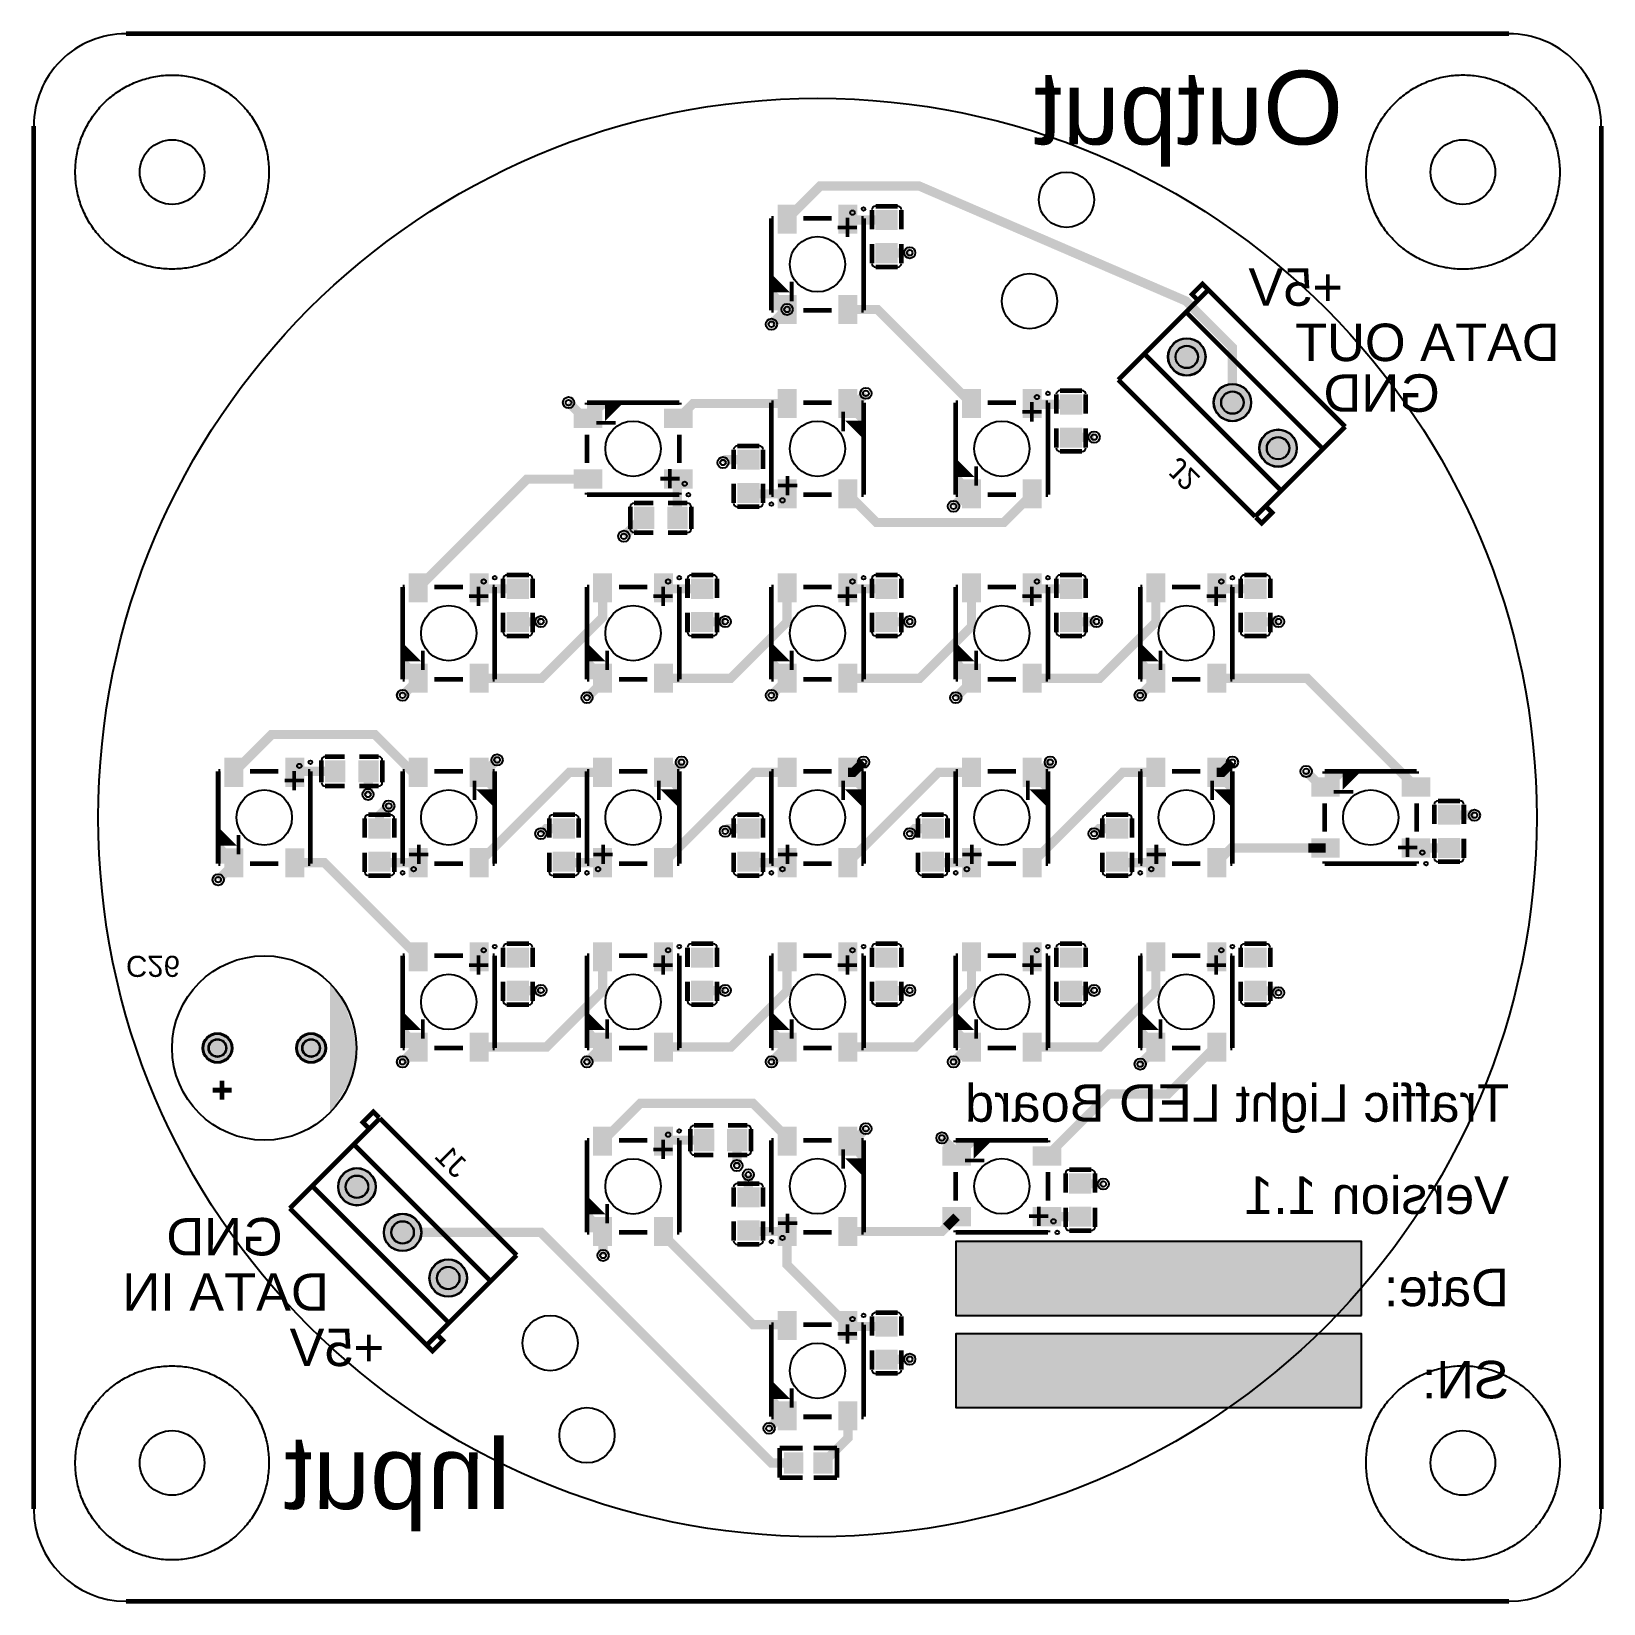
# Model space of a CAD drawing. Header units: millimetres. Extents: x -0.1 to 85.1, y -0.1 to 85.1.
import ezdxf

# ---------------------------------------------------------------- set-up
doc = ezdxf.new("R2010")
doc.units = ezdxf.units.MM
for name, color, linetype, true_color in [('BoardOutLine', 7, 'Continuous', 0xff00ff), ('BottomLayer', 7, 'Continuous', 0x0000ff), ('BottomSilkLayer', 7, 'Continuous', 0x66cc33), ('BottomSolderMaskLayer', 7, 'Continuous', 0xaa00ff), ('Document', 7, 'Continuous', 0xffffff), ('Hole', 7, 'Continuous', 0x222222), ('Multi-Layer', 7, 'Continuous', 0xc0c0c0), ('TopLayer', 7, 'Continuous', 0xff0000), ('TopPasteMaskLayer', 7, 'Continuous', 0x808080), ('TopSilkLayer', 7, 'Continuous', 0xffcc00), ('TopSolderMaskLayer', 7, 'Continuous', 0x800080)]:
    doc.layers.add(name, color=color, linetype=linetype, true_color=true_color)
doc.styles.get("Standard").update_dxf_attribs({"font": 'arial.ttf'})

msp = doc.modelspace()

# ---------------------------------------------------------------- texts
at = {"layer": 'BottomSilkLayer', "text_generation_flag": 2}
for s, height, p in [('Output', 4, (71, 79)), ('+5V', 2.032, (71, 70.25)), ('DATA OUT', 2.032, (82.75, 67.25)), ('GND', 2.032, (76.25, 64.5)), ('Traffic Light LED Board', 2.032, (80, 26)), ('Version 1.1', 2.032, (80, 21)), ('GND', 2.032, (13.5, 18.75)), ('Date:', 2.032, (80, 16)), ('DATA IN', 2.032, (16, 15.75)), ('+5V', 2.032, (19, 12.75)), ('SN:', 2.032, (80, 11)), ('Input', 4, (26, 5))]:
    msp.add_text(s, height=height, dxfattribs=at).set_placement(p)
for s, rotation, p in [('J2', 135, (62.126, 62.126)), ('C26', 180, (5, 35)), ('J1', 315, (22.874, 22.873))]:
    msp.add_text(s, height=1.143, rotation=rotation, dxfattribs=at).set_placement(p)

# ---------------------------------------------------------------- hatches: boundary and pattern name
at = {"layer": 'BottomSilkLayer'}
for points in [[(16.056, 26.444), (16.056, 33.556), (16.818, 32.54), (17.326, 31.016), (17.58, 29.492), (17.326, 28.476)], [(72, 15.5), (72, 19.5), (50, 19.5), (50, 15.5)], [(72, 10.5), (72, 14.5), (50, 14.5), (50, 10.5)]]:
    msp.add_hatch(color=256, dxfattribs=at).paths.add_polyline_path(points)
at = {"layer": 'BottomSolderMaskLayer'}
for points in [[(61.501, 67.476, 1), (63.552, 67.476, 1)], [(63.976, 65.001, 1), (66.027, 65.001, 1)], [(66.451, 62.526, 1), (68.502, 62.526, 1)], [(9.147, 30, 1), (10.773, 30, 1)], [(14.227, 30, 1), (15.853, 30, 1)], [(16.5, 22.475, 1), (18.551, 22.475, 1)], [(18.975, 20, 1), (21.026, 20, 1)], [(21.45, 17.525, 1), (23.5, 17.525, 1)]]:
    msp.add_hatch(color=256, dxfattribs=at).paths.add_polyline_path(points)
at = {"layer": 'Document'}
for points in [[(44.224, 75.024), (44.224, 73.974), (44.024, 73.974), (44.024, 75.024)], [(43.599, 74.599), (44.649, 74.599), (44.649, 74.399), (43.599, 74.399)], [(41.199, 69.999), (39.999, 69.999), (39.999, 71.299)], [(40.999, 70.499), (40.999, 71.549), (41.199, 71.549), (41.199, 70.499)], [(29.999, 63.799), (29.999, 64.999), (31.299, 64.999)], [(43.799, 64.999), (44.999, 64.999), (44.999, 63.699)], [(54.224, 65.024), (54.224, 63.974), (54.024, 63.974), (54.024, 65.024)], [(30.499, 63.999), (31.549, 63.999), (31.549, 63.799), (30.499, 63.799)], [(43.999, 64.499), (43.999, 63.449), (43.799, 63.449), (43.799, 64.499)], [(53.599, 64.599), (54.649, 64.599), (54.649, 64.399), (53.599, 64.399)], [(34.599, 61.399), (34.599, 60.349), (34.399, 60.349), (34.399, 61.399)], [(50.999, 60.499), (50.999, 61.549), (51.199, 61.549), (51.199, 60.499)], [(35.024, 60.774), (33.974, 60.774), (33.974, 60.974), (35.024, 60.974)], [(41.399, 60.399), (40.349, 60.399), (40.349, 60.599), (41.399, 60.599)], [(40.774, 59.974), (40.774, 61.024), (40.974, 61.024), (40.974, 59.974)], [(51.199, 59.999), (49.999, 59.999), (49.999, 61.299)], [(23.599, 54.599), (24.649, 54.599), (24.649, 54.399), (23.599, 54.399)], [(24.224, 55.024), (24.224, 53.974), (24.024, 53.974), (24.024, 55.024)], [(33.599, 54.599), (34.649, 54.599), (34.649, 54.399), (33.599, 54.399)], [(34.224, 55.024), (34.224, 53.974), (34.024, 53.974), (34.024, 55.024)], [(43.599, 54.599), (44.649, 54.599), (44.649, 54.399), (43.599, 54.399)], [(44.224, 55.024), (44.224, 53.974), (44.024, 53.974), (44.024, 55.024)], [(53.599, 54.599), (54.649, 54.599), (54.649, 54.399), (53.599, 54.399)], [(54.224, 55.024), (54.224, 53.974), (54.024, 53.974), (54.024, 55.024)], [(63.599, 54.599), (64.649, 54.599), (64.649, 54.399), (63.599, 54.399)], [(64.224, 55.024), (64.224, 53.974), (64.024, 53.974), (64.024, 55.024)], [(21.199, 49.999), (19.999, 49.999), (19.999, 51.299)], [(20.999, 50.499), (20.999, 51.549), (21.199, 51.549), (21.199, 50.499)], [(31.199, 49.999), (29.999, 49.999), (29.999, 51.299)], [(30.999, 50.499), (30.999, 51.549), (31.199, 51.549), (31.199, 50.499)], [(41.199, 49.999), (39.999, 49.999), (39.999, 51.299)], [(40.999, 50.499), (40.999, 51.549), (41.199, 51.549), (41.199, 50.499)], [(51.199, 49.999), (49.999, 49.999), (49.999, 51.299)], [(50.999, 50.499), (50.999, 51.549), (51.199, 51.549), (51.199, 50.499)], [(61.199, 49.999), (59.999, 49.999), (59.999, 51.299)], [(60.999, 50.499), (60.999, 51.549), (61.199, 51.549), (61.199, 50.499)], [(13.599, 44.599), (14.649, 44.599), (14.649, 44.399), (13.599, 44.399)], [(14.224, 45.024), (14.224, 43.974), (14.024, 43.974), (14.024, 45.024)], [(23.799, 44.999), (24.999, 44.999), (24.999, 43.699)], [(23.999, 44.499), (23.999, 43.449), (23.799, 43.449), (23.799, 44.499)], [(33.799, 44.999), (34.999, 44.999), (34.999, 43.699)], [(33.999, 44.499), (33.999, 43.449), (33.799, 43.449), (33.799, 44.499)], [(43.799, 44.999), (44.999, 44.999), (44.999, 43.699)], [(43.999, 44.499), (43.999, 43.449), (43.799, 43.449), (43.799, 44.499)], [(53.799, 44.999), (54.999, 44.999), (54.999, 43.699)], [(53.999, 44.499), (53.999, 43.449), (53.799, 43.449), (53.799, 44.499)], [(63.799, 44.999), (64.999, 44.999), (64.999, 43.699)], [(63.999, 44.499), (63.999, 43.449), (63.799, 43.449), (63.799, 44.499)], [(69.999, 43.799), (69.999, 44.999), (71.299, 44.999)], [(70.499, 43.999), (71.549, 43.999), (71.549, 43.799), (70.499, 43.799)], [(11.199, 39.999), (9.999, 39.999), (9.999, 41.299)], [(10.999, 40.499), (10.999, 41.549), (11.199, 41.549), (11.199, 40.499)], [(20.774, 39.974), (20.774, 41.024), (20.974, 41.024), (20.974, 39.974)], [(30.774, 39.974), (30.774, 41.024), (30.974, 41.024), (30.974, 39.974)], [(40.774, 39.974), (40.774, 41.024), (40.974, 41.024), (40.974, 39.974)], [(50.774, 39.974), (50.774, 41.024), (50.974, 41.024), (50.974, 39.974)], [(60.774, 39.974), (60.774, 41.024), (60.974, 41.024), (60.974, 39.974)], [(75.024, 40.774), (73.974, 40.774), (73.974, 40.974), (75.024, 40.974)], [(74.599, 41.399), (74.599, 40.349), (74.399, 40.349), (74.399, 41.399)], [(21.399, 40.399), (20.349, 40.399), (20.349, 40.599), (21.399, 40.599)], [(31.399, 40.399), (30.349, 40.399), (30.349, 40.599), (31.399, 40.599)], [(41.399, 40.399), (40.349, 40.399), (40.349, 40.599), (41.399, 40.599)], [(51.399, 40.399), (50.349, 40.399), (50.349, 40.599), (51.399, 40.599)], [(61.399, 40.399), (60.349, 40.399), (60.349, 40.599), (61.399, 40.599)], [(24.224, 35.024), (24.224, 33.974), (24.024, 33.974), (24.024, 35.024)], [(34.224, 35.024), (34.224, 33.974), (34.024, 33.974), (34.024, 35.024)], [(44.224, 35.024), (44.224, 33.974), (44.024, 33.974), (44.024, 35.024)], [(54.224, 35.024), (54.224, 33.974), (54.024, 33.974), (54.024, 35.024)], [(64.224, 35.024), (64.224, 33.974), (64.024, 33.974), (64.024, 35.024)], [(23.599, 34.599), (24.649, 34.599), (24.649, 34.399), (23.599, 34.399)], [(33.599, 34.599), (34.649, 34.599), (34.649, 34.399), (33.599, 34.399)], [(43.599, 34.599), (44.649, 34.599), (44.649, 34.399), (43.599, 34.399)], [(53.599, 34.599), (54.649, 34.599), (54.649, 34.399), (53.599, 34.399)], [(63.599, 34.599), (64.649, 34.599), (64.649, 34.399), (63.599, 34.399)], [(20.999, 30.499), (20.999, 31.549), (21.199, 31.549), (21.199, 30.499)], [(30.999, 30.499), (30.999, 31.549), (31.199, 31.549), (31.199, 30.499)], [(40.999, 30.499), (40.999, 31.549), (41.199, 31.549), (41.199, 30.499)], [(50.999, 30.499), (50.999, 31.549), (51.199, 31.549), (51.199, 30.499)], [(60.999, 30.499), (60.999, 31.549), (61.199, 31.549), (61.199, 30.499)], [(21.199, 29.999), (19.999, 29.999), (19.999, 31.299)], [(31.199, 29.999), (29.999, 29.999), (29.999, 31.299)], [(41.199, 29.999), (39.999, 29.999), (39.999, 31.299)], [(51.199, 29.999), (49.999, 29.999), (49.999, 31.299)], [(61.199, 29.999), (59.999, 29.999), (59.999, 31.299)], [(34.224, 25.024), (34.224, 23.974), (34.024, 23.974), (34.024, 25.024)], [(43.799, 24.999), (44.999, 24.999), (44.999, 23.699)], [(49.999, 23.799), (49.999, 24.999), (51.299, 24.999)], [(33.599, 24.599), (34.649, 24.599), (34.649, 24.399), (33.599, 24.399)], [(43.999, 24.499), (43.999, 23.449), (43.799, 23.449), (43.799, 24.499)], [(50.499, 23.999), (51.549, 23.999), (51.549, 23.799), (50.499, 23.799)], [(30.999, 20.499), (30.999, 21.549), (31.199, 21.549), (31.199, 20.499)], [(54.599, 21.399), (54.599, 20.349), (54.399, 20.349), (54.399, 21.399)], [(31.199, 19.999), (29.999, 19.999), (29.999, 21.299)], [(41.399, 20.399), (40.349, 20.399), (40.349, 20.599), (41.399, 20.599)], [(40.774, 19.974), (40.774, 21.024), (40.974, 21.024), (40.974, 19.974)], [(55.024, 20.774), (53.974, 20.774), (53.974, 20.974), (55.024, 20.974)], [(43.599, 14.599), (44.649, 14.599), (44.649, 14.399), (43.599, 14.399)], [(44.224, 15.024), (44.224, 13.974), (44.024, 13.974), (44.024, 15.024)], [(41.199, 9.999), (39.999, 9.999), (39.999, 11.299)], [(40.999, 10.499), (40.999, 11.549), (41.199, 11.549), (41.199, 10.499)]]:
    msp.add_hatch(color=256, dxfattribs=at).paths.add_polyline_path(points)
at = {"layer": 'Multi-Layer'}
for points in [[(61.526, 67.476, 1), (63.526, 67.476, 1)], [(64.001, 65.001, 1), (66.001, 65.001, 1)], [(66.476, 62.526, 1), (68.476, 62.526, 1)], [(9.198, 30, 1), (10.722, 30, 1)], [(14.278, 30, 1), (15.802, 30, 1)], [(16.525, 22.475, 1), (18.525, 22.475, 1)], [(19, 20, 1), (21, 20, 1)], [(21.475, 17.525, 1), (23.475, 17.525, 1)]]:
    msp.add_hatch(color=256, dxfattribs=at).paths.add_polyline_path(points)
at = {"layer": 'TopLayer'}
for points in [[(40.35, 74.198), (40.35, 75.7), (41.348, 75.7), (41.348, 74.198)], [(43.65, 74.198), (43.65, 75.7), (44.648, 75.7), (44.648, 74.198)], [(45.7, 74.4), (45.7, 75.4), (46.8, 75.4), (46.8, 74.4)], [(45.7, 72.6), (45.7, 73.6), (46.8, 73.6), (46.8, 72.6)], [(40.35, 69.3), (40.35, 70.798), (41.348, 70.798), (41.348, 69.3)], [(43.65, 69.3), (43.65, 70.798), (44.648, 70.798), (44.648, 69.3)], [(41.348, 65.698), (41.348, 64.2), (40.35, 64.2), (40.35, 65.698)], [(44.648, 65.698), (44.648, 64.2), (43.65, 64.2), (43.65, 65.698)], [(50.35, 64.198), (50.35, 65.7), (51.348, 65.7), (51.348, 64.198)], [(53.65, 64.198), (53.65, 65.7), (54.648, 65.7), (54.648, 64.198)], [(55.7, 64.4), (55.7, 65.4), (56.8, 65.4), (56.8, 64.4)], [(29.3, 64.648), (30.798, 64.648), (30.798, 63.65), (29.3, 63.65)], [(34.198, 64.648), (35.7, 64.648), (35.7, 63.65), (34.198, 63.65)], [(55.7, 62.6), (55.7, 63.6), (56.8, 63.6), (56.8, 62.6)], [(39.3, 62.4), (39.3, 61.4), (38.2, 61.4), (38.2, 62.4)], [(29.3, 61.348), (30.798, 61.348), (30.798, 60.35), (29.3, 60.35)], [(34.198, 61.348), (35.7, 61.348), (35.7, 60.35), (34.198, 60.35)], [(39.3, 60.6), (39.3, 59.6), (38.2, 59.6), (38.2, 60.6)], [(41.348, 60.799), (41.348, 59.298), (40.35, 59.298), (40.35, 60.799)], [(44.648, 60.799), (44.648, 59.298), (43.65, 59.298), (43.65, 60.799)], [(50.35, 59.3), (50.35, 60.798), (51.348, 60.798), (51.348, 59.3)], [(53.65, 59.3), (53.65, 60.798), (54.648, 60.798), (54.648, 59.3)], [(32.6, 59.3), (33.6, 59.3), (33.6, 58.2), (32.6, 58.2)], [(34.4, 59.3), (35.4, 59.3), (35.4, 58.2), (34.4, 58.2)], [(20.35, 54.198), (20.35, 55.7), (21.348, 55.7), (21.348, 54.198)], [(23.65, 54.198), (23.65, 55.7), (24.648, 55.7), (24.648, 54.198)], [(30.35, 54.198), (30.35, 55.7), (31.348, 55.7), (31.348, 54.198)], [(33.65, 54.198), (33.65, 55.7), (34.648, 55.7), (34.648, 54.198)], [(40.35, 54.198), (40.35, 55.7), (41.348, 55.7), (41.348, 54.198)], [(43.65, 54.198), (43.65, 55.7), (44.648, 55.7), (44.648, 54.198)], [(50.35, 54.198), (50.35, 55.7), (51.348, 55.7), (51.348, 54.198)], [(53.65, 54.198), (53.65, 55.7), (54.648, 55.7), (54.648, 54.198)], [(60.35, 54.198), (60.35, 55.7), (61.348, 55.7), (61.348, 54.198)], [(63.65, 54.198), (63.65, 55.7), (64.648, 55.7), (64.648, 54.198)], [(26.8, 55.4), (26.8, 54.4), (25.7, 54.4), (25.7, 55.4)], [(36.8, 55.4), (36.8, 54.4), (35.7, 54.4), (35.7, 55.4)], [(46.8, 55.4), (46.8, 54.4), (45.7, 54.4), (45.7, 55.4)], [(55.7, 54.4), (55.7, 55.4), (56.8, 55.4), (56.8, 54.4)], [(65.7, 54.4), (65.7, 55.4), (66.8, 55.4), (66.8, 54.4)], [(26.8, 53.6), (26.8, 52.6), (25.7, 52.6), (25.7, 53.6)], [(36.8, 53.6), (36.8, 52.6), (35.7, 52.6), (35.7, 53.6)], [(46.8, 53.6), (46.8, 52.6), (45.7, 52.6), (45.7, 53.6)], [(55.7, 52.6), (55.7, 53.6), (56.8, 53.6), (56.8, 52.6)], [(65.7, 52.6), (65.7, 53.6), (66.8, 53.6), (66.8, 52.6)], [(20.35, 49.3), (20.35, 50.798), (21.348, 50.798), (21.348, 49.3)], [(23.65, 49.3), (23.65, 50.798), (24.648, 50.798), (24.648, 49.3)], [(30.35, 49.3), (30.35, 50.798), (31.348, 50.798), (31.348, 49.3)], [(33.65, 49.3), (33.65, 50.798), (34.648, 50.798), (34.648, 49.3)], [(40.35, 49.3), (40.35, 50.798), (41.348, 50.798), (41.348, 49.3)], [(43.65, 49.3), (43.65, 50.798), (44.648, 50.798), (44.648, 49.3)], [(50.35, 49.3), (50.35, 50.798), (51.348, 50.798), (51.348, 49.3)], [(53.65, 49.3), (53.65, 50.798), (54.648, 50.798), (54.648, 49.3)], [(60.35, 49.3), (60.35, 50.798), (61.348, 50.798), (61.348, 49.3)], [(63.65, 49.3), (63.65, 50.798), (64.648, 50.798), (64.648, 49.3)], [(10.35, 44.199), (10.35, 45.7), (11.348, 45.7), (11.348, 44.199)], [(13.65, 44.199), (13.65, 45.7), (14.648, 45.7), (14.648, 44.199)], [(16.85, 44.45), (15.85, 44.45), (15.85, 45.55), (16.85, 45.55)], [(18.65, 44.45), (17.65, 44.45), (17.65, 45.55), (18.65, 45.55)], [(21.348, 45.698), (21.348, 44.2), (20.35, 44.2), (20.35, 45.698)], [(24.648, 45.698), (24.648, 44.2), (23.65, 44.2), (23.65, 45.698)], [(31.348, 45.698), (31.348, 44.2), (30.35, 44.2), (30.35, 45.698)], [(34.648, 45.698), (34.648, 44.2), (33.65, 44.2), (33.65, 45.698)], [(41.348, 45.698), (41.348, 44.2), (40.35, 44.2), (40.35, 45.698)], [(44.648, 45.698), (44.648, 44.2), (43.65, 44.2), (43.65, 45.698)], [(51.348, 45.698), (51.348, 44.2), (50.35, 44.2), (50.35, 45.698)], [(54.648, 45.698), (54.648, 44.2), (53.65, 44.2), (53.65, 45.698)], [(61.348, 45.698), (61.348, 44.2), (60.35, 44.2), (60.35, 45.698)], [(64.648, 45.698), (64.648, 44.2), (63.65, 44.2), (63.65, 45.698)], [(69.3, 44.648), (70.798, 44.648), (70.798, 43.65), (69.3, 43.65)], [(74.198, 44.648), (75.699, 44.648), (75.699, 43.65), (74.198, 43.65)], [(77.3, 43.15), (77.3, 42.15), (76.2, 42.15), (76.2, 43.15)], [(19.3, 42.4), (19.3, 41.4), (18.2, 41.4), (18.2, 42.4)], [(28.2, 41.4), (28.2, 42.4), (29.3, 42.4), (29.3, 41.4)], [(38.2, 41.4), (38.2, 42.4), (39.3, 42.4), (39.3, 41.4)], [(48.2, 41.4), (48.2, 42.4), (49.3, 42.4), (49.3, 41.4)], [(59.3, 42.4), (59.3, 41.4), (58.2, 41.4), (58.2, 42.4)], [(69.3, 41.348), (70.798, 41.348), (70.798, 40.35), (69.3, 40.35)], [(74.198, 41.348), (75.699, 41.348), (75.699, 40.35), (74.198, 40.35)], [(77.3, 41.35), (77.3, 40.35), (76.2, 40.35), (76.2, 41.35)], [(10.35, 39.3), (10.35, 40.798), (11.348, 40.798), (11.348, 39.3)], [(13.65, 39.3), (13.65, 40.798), (14.648, 40.798), (14.648, 39.3)], [(19.3, 40.6), (19.3, 39.6), (18.2, 39.6), (18.2, 40.6)], [(21.348, 40.8), (21.348, 39.298), (20.35, 39.298), (20.35, 40.8)], [(24.648, 40.8), (24.648, 39.298), (23.65, 39.298), (23.65, 40.8)], [(28.2, 39.6), (28.2, 40.6), (29.3, 40.6), (29.3, 39.6)], [(31.348, 40.8), (31.348, 39.298), (30.35, 39.298), (30.35, 40.8)], [(34.648, 40.8), (34.648, 39.298), (33.65, 39.298), (33.65, 40.8)], [(38.2, 39.6), (38.2, 40.6), (39.3, 40.6), (39.3, 39.6)], [(41.348, 40.8), (41.348, 39.298), (40.35, 39.298), (40.35, 40.8)], [(44.648, 40.8), (44.648, 39.298), (43.65, 39.298), (43.65, 40.8)], [(48.2, 39.6), (48.2, 40.6), (49.3, 40.6), (49.3, 39.6)], [(51.348, 40.8), (51.348, 39.298), (50.35, 39.298), (50.35, 40.8)], [(54.648, 40.8), (54.648, 39.298), (53.65, 39.298), (53.65, 40.8)], [(59.3, 40.6), (59.3, 39.6), (58.2, 39.6), (58.2, 40.6)], [(61.348, 40.8), (61.348, 39.298), (60.35, 39.298), (60.35, 40.8)], [(64.648, 40.8), (64.648, 39.298), (63.65, 39.298), (63.65, 40.8)], [(20.35, 34.199), (20.35, 35.7), (21.348, 35.7), (21.348, 34.199)], [(23.65, 34.199), (23.65, 35.7), (24.648, 35.7), (24.648, 34.199)], [(25.7, 34.4), (25.7, 35.4), (26.8, 35.4), (26.8, 34.4)], [(30.35, 34.199), (30.35, 35.7), (31.348, 35.7), (31.348, 34.199)], [(33.65, 34.199), (33.65, 35.7), (34.648, 35.7), (34.648, 34.199)], [(35.7, 34.4), (35.7, 35.4), (36.8, 35.4), (36.8, 34.4)], [(40.35, 34.199), (40.35, 35.7), (41.348, 35.7), (41.348, 34.199)], [(43.65, 34.199), (43.65, 35.7), (44.648, 35.7), (44.648, 34.199)], [(46.8, 35.4), (46.8, 34.4), (45.7, 34.4), (45.7, 35.4)], [(50.35, 34.199), (50.35, 35.7), (51.348, 35.7), (51.348, 34.199)], [(53.65, 34.199), (53.65, 35.7), (54.648, 35.7), (54.648, 34.199)], [(56.8, 35.4), (56.8, 34.4), (55.7, 34.4), (55.7, 35.4)], [(60.35, 34.199), (60.35, 35.7), (61.348, 35.7), (61.348, 34.199)], [(63.65, 34.199), (63.65, 35.7), (64.648, 35.7), (64.648, 34.199)], [(66.8, 35.4), (66.8, 34.4), (65.7, 34.4), (65.7, 35.4)], [(25.7, 32.6), (25.7, 33.6), (26.8, 33.6), (26.8, 32.6)], [(35.7, 32.6), (35.7, 33.6), (36.8, 33.6), (36.8, 32.6)], [(46.8, 33.6), (46.8, 32.6), (45.7, 32.6), (45.7, 33.6)], [(56.8, 33.6), (56.8, 32.6), (55.7, 32.6), (55.7, 33.6)], [(66.8, 33.6), (66.8, 32.6), (65.7, 32.6), (65.7, 33.6)], [(20.35, 29.3), (20.35, 30.798), (21.348, 30.798), (21.348, 29.3)], [(23.65, 29.3), (23.65, 30.798), (24.648, 30.798), (24.648, 29.3)], [(30.35, 29.3), (30.35, 30.798), (31.348, 30.798), (31.348, 29.3)], [(33.65, 29.3), (33.65, 30.798), (34.648, 30.798), (34.648, 29.3)], [(40.35, 29.3), (40.35, 30.798), (41.348, 30.798), (41.348, 29.3)], [(43.65, 29.3), (43.65, 30.798), (44.648, 30.798), (44.648, 29.3)], [(50.35, 29.3), (50.35, 30.798), (51.348, 30.798), (51.348, 29.3)], [(53.65, 29.3), (53.65, 30.798), (54.648, 30.798), (54.648, 29.3)], [(60.35, 29.3), (60.35, 30.798), (61.348, 30.798), (61.348, 29.3)], [(63.65, 29.3), (63.65, 30.798), (64.648, 30.798), (64.648, 29.3)], [(30.35, 24.199), (30.35, 25.7), (31.348, 25.7), (31.348, 24.199)], [(33.65, 24.199), (33.65, 25.7), (34.648, 25.7), (34.648, 24.199)], [(41.348, 25.698), (41.348, 24.2), (40.35, 24.2), (40.35, 25.698)], [(44.648, 25.698), (44.648, 24.2), (43.65, 24.2), (43.65, 25.698)], [(36.85, 24.45), (35.85, 24.45), (35.85, 25.55), (36.85, 25.55)], [(38.65, 24.45), (37.65, 24.45), (37.65, 25.55), (38.65, 25.55)], [(49.3, 24.648), (50.798, 24.648), (50.798, 23.65), (49.3, 23.65)], [(54.198, 24.648), (55.7, 24.648), (55.7, 23.65), (54.198, 23.65)], [(57.3, 23.15), (57.3, 22.15), (56.2, 22.15), (56.2, 23.15)], [(39.3, 22.4), (39.3, 21.4), (38.2, 21.4), (38.2, 22.4)], [(49.3, 21.348), (50.798, 21.348), (50.798, 20.35), (49.3, 20.35)], [(54.198, 21.348), (55.7, 21.348), (55.7, 20.35), (54.198, 20.35)], [(57.3, 21.35), (57.3, 20.35), (56.2, 20.35), (56.2, 21.35)], [(30.35, 19.3), (30.35, 20.798), (31.348, 20.798), (31.348, 19.3)], [(33.65, 19.3), (33.65, 20.798), (34.648, 20.798), (34.648, 19.3)], [(39.3, 20.6), (39.3, 19.6), (38.2, 19.6), (38.2, 20.6)], [(41.348, 20.8), (41.348, 19.298), (40.35, 19.298), (40.35, 20.8)], [(44.648, 20.8), (44.648, 19.298), (43.65, 19.298), (43.65, 20.8)], [(40.35, 14.199), (40.35, 15.7), (41.348, 15.7), (41.348, 14.199)], [(43.65, 14.199), (43.65, 15.7), (44.648, 15.7), (44.648, 14.199)], [(45.7, 14.4), (45.7, 15.4), (46.8, 15.4), (46.8, 14.4)], [(45.7, 12.6), (45.7, 13.6), (46.8, 13.6), (46.8, 12.6)], [(40.35, 9.3), (40.35, 10.798), (41.348, 10.798), (41.348, 9.3)], [(43.65, 9.3), (43.65, 10.798), (44.648, 10.798), (44.648, 9.3)], [(40.7, 8.05), (41.7, 8.05), (41.7, 6.95), (40.7, 6.95)], [(42.3, 8.05), (43.3, 8.05), (43.3, 6.95), (42.3, 6.95)]]:
    msp.add_hatch(color=256, dxfattribs=at).paths.add_polyline_path(points)
at = {"layer": 'TopPasteMaskLayer'}
for points in [[(40.35, 74.198), (40.35, 75.7), (41.348, 75.7), (41.348, 74.198)], [(43.65, 74.198), (43.65, 75.7), (44.648, 75.7), (44.648, 74.198)], [(45.7, 74.4), (45.7, 75.4), (46.8, 75.4), (46.8, 74.4)], [(45.7, 72.6), (45.7, 73.6), (46.8, 73.6), (46.8, 72.6)], [(40.35, 69.3), (40.35, 70.798), (41.348, 70.798), (41.348, 69.3)], [(43.65, 69.3), (43.65, 70.798), (44.648, 70.798), (44.648, 69.3)], [(41.348, 65.698), (41.348, 64.2), (40.35, 64.2), (40.35, 65.698)], [(44.648, 65.698), (44.648, 64.2), (43.65, 64.2), (43.65, 65.698)], [(50.35, 64.198), (50.35, 65.7), (51.348, 65.7), (51.348, 64.198)], [(53.65, 64.198), (53.65, 65.7), (54.648, 65.7), (54.648, 64.198)], [(55.7, 64.4), (55.7, 65.4), (56.8, 65.4), (56.8, 64.4)], [(29.3, 64.648), (30.798, 64.648), (30.798, 63.65), (29.3, 63.65)], [(34.198, 64.648), (35.7, 64.648), (35.7, 63.65), (34.198, 63.65)], [(55.7, 62.6), (55.7, 63.6), (56.8, 63.6), (56.8, 62.6)], [(39.3, 62.4), (39.3, 61.4), (38.2, 61.4), (38.2, 62.4)], [(29.3, 61.348), (30.798, 61.348), (30.798, 60.35), (29.3, 60.35)], [(34.198, 61.348), (35.7, 61.348), (35.7, 60.35), (34.198, 60.35)], [(39.3, 60.6), (39.3, 59.6), (38.2, 59.6), (38.2, 60.6)], [(41.348, 60.799), (41.348, 59.298), (40.35, 59.298), (40.35, 60.799)], [(44.648, 60.799), (44.648, 59.298), (43.65, 59.298), (43.65, 60.799)], [(50.35, 59.3), (50.35, 60.798), (51.348, 60.798), (51.348, 59.3)], [(53.65, 59.3), (53.65, 60.798), (54.648, 60.798), (54.648, 59.3)], [(32.6, 59.3), (33.6, 59.3), (33.6, 58.2), (32.6, 58.2)], [(34.4, 59.3), (35.4, 59.3), (35.4, 58.2), (34.4, 58.2)], [(20.35, 54.198), (20.35, 55.7), (21.348, 55.7), (21.348, 54.198)], [(23.65, 54.198), (23.65, 55.7), (24.648, 55.7), (24.648, 54.198)], [(30.35, 54.198), (30.35, 55.7), (31.348, 55.7), (31.348, 54.198)], [(33.65, 54.198), (33.65, 55.7), (34.648, 55.7), (34.648, 54.198)], [(40.35, 54.198), (40.35, 55.7), (41.348, 55.7), (41.348, 54.198)], [(43.65, 54.198), (43.65, 55.7), (44.648, 55.7), (44.648, 54.198)], [(50.35, 54.198), (50.35, 55.7), (51.348, 55.7), (51.348, 54.198)], [(53.65, 54.198), (53.65, 55.7), (54.648, 55.7), (54.648, 54.198)], [(60.35, 54.198), (60.35, 55.7), (61.348, 55.7), (61.348, 54.198)], [(63.65, 54.198), (63.65, 55.7), (64.648, 55.7), (64.648, 54.198)], [(26.8, 55.4), (26.8, 54.4), (25.7, 54.4), (25.7, 55.4)], [(36.8, 55.4), (36.8, 54.4), (35.7, 54.4), (35.7, 55.4)], [(46.8, 55.4), (46.8, 54.4), (45.7, 54.4), (45.7, 55.4)], [(55.7, 54.4), (55.7, 55.4), (56.8, 55.4), (56.8, 54.4)], [(65.7, 54.4), (65.7, 55.4), (66.8, 55.4), (66.8, 54.4)], [(26.8, 53.6), (26.8, 52.6), (25.7, 52.6), (25.7, 53.6)], [(36.8, 53.6), (36.8, 52.6), (35.7, 52.6), (35.7, 53.6)], [(46.8, 53.6), (46.8, 52.6), (45.7, 52.6), (45.7, 53.6)], [(55.7, 52.6), (55.7, 53.6), (56.8, 53.6), (56.8, 52.6)], [(65.7, 52.6), (65.7, 53.6), (66.8, 53.6), (66.8, 52.6)], [(20.35, 49.3), (20.35, 50.798), (21.348, 50.798), (21.348, 49.3)], [(23.65, 49.3), (23.65, 50.798), (24.648, 50.798), (24.648, 49.3)], [(30.35, 49.3), (30.35, 50.798), (31.348, 50.798), (31.348, 49.3)], [(33.65, 49.3), (33.65, 50.798), (34.648, 50.798), (34.648, 49.3)], [(40.35, 49.3), (40.35, 50.798), (41.348, 50.798), (41.348, 49.3)], [(43.65, 49.3), (43.65, 50.798), (44.648, 50.798), (44.648, 49.3)], [(50.35, 49.3), (50.35, 50.798), (51.348, 50.798), (51.348, 49.3)], [(53.65, 49.3), (53.65, 50.798), (54.648, 50.798), (54.648, 49.3)], [(60.35, 49.3), (60.35, 50.798), (61.348, 50.798), (61.348, 49.3)], [(63.65, 49.3), (63.65, 50.798), (64.648, 50.798), (64.648, 49.3)], [(10.35, 44.199), (10.35, 45.7), (11.348, 45.7), (11.348, 44.199)], [(13.65, 44.199), (13.65, 45.7), (14.648, 45.7), (14.648, 44.199)], [(16.85, 44.45), (15.85, 44.45), (15.85, 45.55), (16.85, 45.55)], [(18.65, 44.45), (17.65, 44.45), (17.65, 45.55), (18.65, 45.55)], [(21.348, 45.698), (21.348, 44.2), (20.35, 44.2), (20.35, 45.698)], [(24.648, 45.698), (24.648, 44.2), (23.65, 44.2), (23.65, 45.698)], [(31.348, 45.698), (31.348, 44.2), (30.35, 44.2), (30.35, 45.698)], [(34.648, 45.698), (34.648, 44.2), (33.65, 44.2), (33.65, 45.698)], [(41.348, 45.698), (41.348, 44.2), (40.35, 44.2), (40.35, 45.698)], [(44.648, 45.698), (44.648, 44.2), (43.65, 44.2), (43.65, 45.698)], [(51.348, 45.698), (51.348, 44.2), (50.35, 44.2), (50.35, 45.698)], [(54.648, 45.698), (54.648, 44.2), (53.65, 44.2), (53.65, 45.698)], [(61.348, 45.698), (61.348, 44.2), (60.35, 44.2), (60.35, 45.698)], [(64.648, 45.698), (64.648, 44.2), (63.65, 44.2), (63.65, 45.698)], [(69.3, 44.648), (70.798, 44.648), (70.798, 43.65), (69.3, 43.65)], [(74.198, 44.648), (75.699, 44.648), (75.699, 43.65), (74.198, 43.65)], [(77.3, 43.15), (77.3, 42.15), (76.2, 42.15), (76.2, 43.15)], [(19.3, 42.4), (19.3, 41.4), (18.2, 41.4), (18.2, 42.4)], [(28.2, 41.4), (28.2, 42.4), (29.3, 42.4), (29.3, 41.4)], [(38.2, 41.4), (38.2, 42.4), (39.3, 42.4), (39.3, 41.4)], [(48.2, 41.4), (48.2, 42.4), (49.3, 42.4), (49.3, 41.4)], [(59.3, 42.4), (59.3, 41.4), (58.2, 41.4), (58.2, 42.4)], [(69.3, 41.348), (70.798, 41.348), (70.798, 40.35), (69.3, 40.35)], [(74.198, 41.348), (75.699, 41.348), (75.699, 40.35), (74.198, 40.35)], [(77.3, 41.35), (77.3, 40.35), (76.2, 40.35), (76.2, 41.35)], [(10.35, 39.3), (10.35, 40.798), (11.348, 40.798), (11.348, 39.3)], [(13.65, 39.3), (13.65, 40.798), (14.648, 40.798), (14.648, 39.3)], [(19.3, 40.6), (19.3, 39.6), (18.2, 39.6), (18.2, 40.6)], [(21.348, 40.8), (21.348, 39.298), (20.35, 39.298), (20.35, 40.8)], [(24.648, 40.8), (24.648, 39.298), (23.65, 39.298), (23.65, 40.8)], [(28.2, 39.6), (28.2, 40.6), (29.3, 40.6), (29.3, 39.6)], [(31.348, 40.8), (31.348, 39.298), (30.35, 39.298), (30.35, 40.8)], [(34.648, 40.8), (34.648, 39.298), (33.65, 39.298), (33.65, 40.8)], [(38.2, 39.6), (38.2, 40.6), (39.3, 40.6), (39.3, 39.6)], [(41.348, 40.8), (41.348, 39.298), (40.35, 39.298), (40.35, 40.8)], [(44.648, 40.8), (44.648, 39.298), (43.65, 39.298), (43.65, 40.8)], [(48.2, 39.6), (48.2, 40.6), (49.3, 40.6), (49.3, 39.6)], [(51.348, 40.8), (51.348, 39.298), (50.35, 39.298), (50.35, 40.8)], [(54.648, 40.8), (54.648, 39.298), (53.65, 39.298), (53.65, 40.8)], [(59.3, 40.6), (59.3, 39.6), (58.2, 39.6), (58.2, 40.6)], [(61.348, 40.8), (61.348, 39.298), (60.35, 39.298), (60.35, 40.8)], [(64.648, 40.8), (64.648, 39.298), (63.65, 39.298), (63.65, 40.8)], [(20.35, 34.199), (20.35, 35.7), (21.348, 35.7), (21.348, 34.199)], [(23.65, 34.199), (23.65, 35.7), (24.648, 35.7), (24.648, 34.199)], [(25.7, 34.4), (25.7, 35.4), (26.8, 35.4), (26.8, 34.4)], [(30.35, 34.199), (30.35, 35.7), (31.348, 35.7), (31.348, 34.199)], [(33.65, 34.199), (33.65, 35.7), (34.648, 35.7), (34.648, 34.199)], [(35.7, 34.4), (35.7, 35.4), (36.8, 35.4), (36.8, 34.4)], [(40.35, 34.199), (40.35, 35.7), (41.348, 35.7), (41.348, 34.199)], [(43.65, 34.199), (43.65, 35.7), (44.648, 35.7), (44.648, 34.199)], [(46.8, 35.4), (46.8, 34.4), (45.7, 34.4), (45.7, 35.4)], [(50.35, 34.199), (50.35, 35.7), (51.348, 35.7), (51.348, 34.199)], [(53.65, 34.199), (53.65, 35.7), (54.648, 35.7), (54.648, 34.199)], [(56.8, 35.4), (56.8, 34.4), (55.7, 34.4), (55.7, 35.4)], [(60.35, 34.199), (60.35, 35.7), (61.348, 35.7), (61.348, 34.199)], [(63.65, 34.199), (63.65, 35.7), (64.648, 35.7), (64.648, 34.199)], [(66.8, 35.4), (66.8, 34.4), (65.7, 34.4), (65.7, 35.4)], [(25.7, 32.6), (25.7, 33.6), (26.8, 33.6), (26.8, 32.6)], [(35.7, 32.6), (35.7, 33.6), (36.8, 33.6), (36.8, 32.6)], [(46.8, 33.6), (46.8, 32.6), (45.7, 32.6), (45.7, 33.6)], [(56.8, 33.6), (56.8, 32.6), (55.7, 32.6), (55.7, 33.6)], [(66.8, 33.6), (66.8, 32.6), (65.7, 32.6), (65.7, 33.6)], [(20.35, 29.3), (20.35, 30.798), (21.348, 30.798), (21.348, 29.3)], [(23.65, 29.3), (23.65, 30.798), (24.648, 30.798), (24.648, 29.3)], [(30.35, 29.3), (30.35, 30.798), (31.348, 30.798), (31.348, 29.3)], [(33.65, 29.3), (33.65, 30.798), (34.648, 30.798), (34.648, 29.3)], [(40.35, 29.3), (40.35, 30.798), (41.348, 30.798), (41.348, 29.3)], [(43.65, 29.3), (43.65, 30.798), (44.648, 30.798), (44.648, 29.3)], [(50.35, 29.3), (50.35, 30.798), (51.348, 30.798), (51.348, 29.3)], [(53.65, 29.3), (53.65, 30.798), (54.648, 30.798), (54.648, 29.3)], [(60.35, 29.3), (60.35, 30.798), (61.348, 30.798), (61.348, 29.3)], [(63.65, 29.3), (63.65, 30.798), (64.648, 30.798), (64.648, 29.3)], [(30.35, 24.199), (30.35, 25.7), (31.348, 25.7), (31.348, 24.199)], [(33.65, 24.199), (33.65, 25.7), (34.648, 25.7), (34.648, 24.199)], [(41.348, 25.698), (41.348, 24.2), (40.35, 24.2), (40.35, 25.698)], [(44.648, 25.698), (44.648, 24.2), (43.65, 24.2), (43.65, 25.698)], [(36.85, 24.45), (35.85, 24.45), (35.85, 25.55), (36.85, 25.55)], [(38.65, 24.45), (37.65, 24.45), (37.65, 25.55), (38.65, 25.55)], [(49.3, 24.648), (50.798, 24.648), (50.798, 23.65), (49.3, 23.65)], [(54.198, 24.648), (55.7, 24.648), (55.7, 23.65), (54.198, 23.65)], [(57.3, 23.15), (57.3, 22.15), (56.2, 22.15), (56.2, 23.15)], [(39.3, 22.4), (39.3, 21.4), (38.2, 21.4), (38.2, 22.4)], [(49.3, 21.348), (50.798, 21.348), (50.798, 20.35), (49.3, 20.35)], [(54.198, 21.348), (55.7, 21.348), (55.7, 20.35), (54.198, 20.35)], [(57.3, 21.35), (57.3, 20.35), (56.2, 20.35), (56.2, 21.35)], [(30.35, 19.3), (30.35, 20.798), (31.348, 20.798), (31.348, 19.3)], [(33.65, 19.3), (33.65, 20.798), (34.648, 20.798), (34.648, 19.3)], [(39.3, 20.6), (39.3, 19.6), (38.2, 19.6), (38.2, 20.6)], [(41.348, 20.8), (41.348, 19.298), (40.35, 19.298), (40.35, 20.8)], [(44.648, 20.8), (44.648, 19.298), (43.65, 19.298), (43.65, 20.8)], [(40.35, 14.199), (40.35, 15.7), (41.348, 15.7), (41.348, 14.199)], [(43.65, 14.199), (43.65, 15.7), (44.648, 15.7), (44.648, 14.199)], [(45.7, 14.4), (45.7, 15.4), (46.8, 15.4), (46.8, 14.4)], [(45.7, 12.6), (45.7, 13.6), (46.8, 13.6), (46.8, 12.6)], [(40.35, 9.3), (40.35, 10.798), (41.348, 10.798), (41.348, 9.3)], [(43.65, 9.3), (43.65, 10.798), (44.648, 10.798), (44.648, 9.3)], [(40.7, 8.05), (41.7, 8.05), (41.7, 6.95), (40.7, 6.95)], [(42.3, 8.05), (43.3, 8.05), (43.3, 6.95), (42.3, 6.95)]]:
    msp.add_hatch(color=256, dxfattribs=at).paths.add_polyline_path(points)
at = {"layer": 'TopSilkLayer'}
for points in [[(40.699, 71.099), (40.099, 71.099), (39.999, 71.199), (39.999, 71.799)], [(31.099, 64.299), (31.099, 64.899), (31.199, 64.999), (31.799, 64.999)], [(44.299, 63.899), (44.899, 63.899), (44.999, 63.799), (44.999, 63.199)], [(50.699, 61.099), (50.099, 61.099), (49.999, 61.199), (49.999, 61.799)], [(20.699, 51.099), (20.099, 51.099), (19.999, 51.199), (19.999, 51.799)], [(30.699, 51.099), (30.099, 51.099), (29.999, 51.199), (29.999, 51.799)], [(40.699, 51.099), (40.099, 51.099), (39.999, 51.199), (39.999, 51.799)], [(50.699, 51.099), (50.099, 51.099), (49.999, 51.199), (49.999, 51.799)], [(60.699, 51.099), (60.099, 51.099), (59.999, 51.199), (59.999, 51.799)], [(71.099, 44.299), (71.099, 44.899), (71.199, 44.999), (71.799, 44.999)], [(24.299, 43.899), (24.899, 43.899), (24.999, 43.799), (24.999, 43.199)], [(34.299, 43.899), (34.899, 43.899), (34.999, 43.799), (34.999, 43.199)], [(44.299, 43.899), (44.899, 43.899), (44.999, 43.799), (44.999, 43.199)], [(54.299, 43.899), (54.899, 43.899), (54.999, 43.799), (54.999, 43.199)], [(64.299, 43.899), (64.899, 43.899), (64.999, 43.799), (64.999, 43.199)], [(10.699, 41.099), (10.099, 41.099), (9.999, 41.199), (9.999, 41.799)], [(20.699, 31.099), (20.099, 31.099), (19.999, 31.199), (19.999, 31.799)], [(30.699, 31.099), (30.099, 31.099), (29.999, 31.199), (29.999, 31.799)], [(40.699, 31.099), (40.099, 31.099), (39.999, 31.199), (39.999, 31.799)], [(50.699, 31.099), (50.099, 31.099), (49.999, 31.199), (49.999, 31.799)], [(60.699, 31.099), (60.099, 31.099), (59.999, 31.199), (59.999, 31.799)], [(51.099, 24.299), (51.099, 24.899), (51.199, 24.999), (51.799, 24.999)], [(44.299, 23.899), (44.899, 23.899), (44.999, 23.799), (44.999, 23.199)], [(30.699, 21.099), (30.099, 21.099), (29.999, 21.199), (29.999, 21.799)], [(40.699, 11.099), (40.099, 11.099), (39.999, 11.199), (39.999, 11.799)]]:
    msp.add_hatch(color=256, dxfattribs=at).paths.add_polyline_path(points)
at = {"layer": 'TopSolderMaskLayer'}
for points in [[(40.333, 74.16), (40.333, 75.738), (41.365, 75.738), (41.365, 74.16)], [(43.633, 74.16), (43.633, 75.738), (44.665, 75.738), (44.665, 74.16)], [(45.644, 74.354), (45.644, 75.446), (46.856, 75.446), (46.856, 74.354)], [(45.644, 72.554), (45.644, 73.646), (46.856, 73.646), (46.856, 72.554)], [(40.333, 69.262), (40.333, 70.836), (41.365, 70.836), (41.365, 69.262)], [(43.633, 69.262), (43.633, 70.836), (44.665, 70.836), (44.665, 69.262)], [(61.501, 67.476, 1), (63.552, 67.476, 1)], [(41.365, 65.736), (41.365, 64.162), (40.333, 64.162), (40.333, 65.736)], [(44.665, 65.736), (44.665, 64.162), (43.633, 64.162), (43.633, 65.736)], [(50.333, 64.16), (50.333, 65.738), (51.365, 65.738), (51.365, 64.16)], [(53.633, 64.16), (53.633, 65.738), (54.665, 65.738), (54.665, 64.16)], [(63.976, 65.001, 1), (66.027, 65.001, 1)], [(55.644, 64.354), (55.644, 65.446), (56.856, 65.446), (56.856, 64.354)], [(29.274, 64.673), (30.824, 64.673), (30.824, 63.624), (29.274, 63.624)], [(34.173, 64.673), (35.725, 64.673), (35.725, 63.624), (34.173, 63.624)], [(55.644, 62.554), (55.644, 63.646), (56.856, 63.646), (56.856, 62.554)], [(66.451, 62.526, 1), (68.502, 62.526, 1)], [(39.356, 62.446), (39.356, 61.354), (38.144, 61.354), (38.144, 62.446)], [(29.274, 61.373), (30.824, 61.373), (30.824, 60.324), (29.274, 60.324)], [(34.173, 61.373), (35.725, 61.373), (35.725, 60.324), (34.173, 60.324)], [(39.356, 60.646), (39.356, 59.554), (38.144, 59.554), (38.144, 60.646)], [(41.365, 60.838), (41.365, 59.26), (40.333, 59.26), (40.333, 60.838)], [(44.665, 60.838), (44.665, 59.26), (43.633, 59.26), (43.633, 60.838)], [(50.333, 59.262), (50.333, 60.836), (51.365, 60.836), (51.365, 59.262)], [(53.633, 59.262), (53.633, 60.836), (54.665, 60.836), (54.665, 59.262)], [(32.549, 59.351), (33.651, 59.351), (33.651, 58.149), (32.549, 58.149)], [(34.349, 59.351), (35.451, 59.351), (35.451, 58.149), (34.349, 58.149)], [(20.333, 54.16), (20.333, 55.738), (21.365, 55.738), (21.365, 54.16)], [(23.633, 54.16), (23.633, 55.738), (24.665, 55.738), (24.665, 54.16)], [(26.856, 55.446), (26.856, 54.354), (25.644, 54.354), (25.644, 55.446)], [(30.333, 54.16), (30.333, 55.738), (31.365, 55.738), (31.365, 54.16)], [(33.633, 54.16), (33.633, 55.738), (34.665, 55.738), (34.665, 54.16)], [(36.856, 55.446), (36.856, 54.354), (35.644, 54.354), (35.644, 55.446)], [(40.333, 54.16), (40.333, 55.738), (41.365, 55.738), (41.365, 54.16)], [(43.633, 54.16), (43.633, 55.738), (44.665, 55.738), (44.665, 54.16)], [(46.856, 55.446), (46.856, 54.354), (45.644, 54.354), (45.644, 55.446)], [(50.333, 54.16), (50.333, 55.738), (51.365, 55.738), (51.365, 54.16)], [(53.633, 54.16), (53.633, 55.738), (54.665, 55.738), (54.665, 54.16)], [(55.644, 54.354), (55.644, 55.446), (56.856, 55.446), (56.856, 54.354)], [(60.333, 54.16), (60.333, 55.738), (61.365, 55.738), (61.365, 54.16)], [(63.633, 54.16), (63.633, 55.738), (64.665, 55.738), (64.665, 54.16)], [(65.644, 54.354), (65.644, 55.446), (66.856, 55.446), (66.856, 54.354)], [(26.856, 53.646), (26.856, 52.554), (25.644, 52.554), (25.644, 53.646)], [(36.856, 53.646), (36.856, 52.554), (35.644, 52.554), (35.644, 53.646)], [(46.856, 53.646), (46.856, 52.554), (45.644, 52.554), (45.644, 53.646)], [(55.644, 52.554), (55.644, 53.646), (56.856, 53.646), (56.856, 52.554)], [(65.644, 52.554), (65.644, 53.646), (66.856, 53.646), (66.856, 52.554)], [(20.333, 49.262), (20.333, 50.836), (21.365, 50.836), (21.365, 49.262)], [(23.633, 49.262), (23.633, 50.836), (24.665, 50.836), (24.665, 49.262)], [(30.333, 49.262), (30.333, 50.836), (31.365, 50.836), (31.365, 49.262)], [(33.633, 49.262), (33.633, 50.836), (34.665, 50.836), (34.665, 49.262)], [(40.333, 49.262), (40.333, 50.836), (41.365, 50.836), (41.365, 49.262)], [(43.633, 49.262), (43.633, 50.836), (44.665, 50.836), (44.665, 49.262)], [(50.333, 49.262), (50.333, 50.836), (51.365, 50.836), (51.365, 49.262)], [(53.633, 49.262), (53.633, 50.836), (54.665, 50.836), (54.665, 49.262)], [(60.333, 49.262), (60.333, 50.836), (61.365, 50.836), (61.365, 49.262)], [(63.633, 49.262), (63.633, 50.836), (64.665, 50.836), (64.665, 49.262)], [(10.333, 44.16), (10.333, 45.738), (11.365, 45.738), (11.365, 44.16)], [(13.633, 44.16), (13.633, 45.738), (14.665, 45.738), (14.665, 44.16)], [(16.901, 44.399), (15.799, 44.399), (15.799, 45.601), (16.901, 45.601)], [(18.701, 44.399), (17.599, 44.399), (17.599, 45.601), (18.701, 45.601)], [(21.365, 45.736), (21.365, 44.162), (20.333, 44.162), (20.333, 45.736)], [(24.665, 45.736), (24.665, 44.162), (23.633, 44.162), (23.633, 45.736)], [(31.365, 45.736), (31.365, 44.162), (30.333, 44.162), (30.333, 45.736)], [(34.665, 45.736), (34.665, 44.162), (33.633, 44.162), (33.633, 45.736)], [(41.365, 45.736), (41.365, 44.162), (40.333, 44.162), (40.333, 45.736)], [(44.665, 45.736), (44.665, 44.162), (43.633, 44.162), (43.633, 45.736)], [(51.365, 45.736), (51.365, 44.162), (50.333, 44.162), (50.333, 45.736)], [(54.665, 45.736), (54.665, 44.162), (53.633, 44.162), (53.633, 45.736)], [(61.365, 45.736), (61.365, 44.162), (60.333, 44.162), (60.333, 45.736)], [(64.665, 45.736), (64.665, 44.162), (63.633, 44.162), (63.633, 45.736)], [(69.274, 44.673), (70.824, 44.673), (70.824, 43.625), (69.274, 43.625)], [(74.173, 44.673), (75.725, 44.673), (75.725, 43.625), (74.173, 43.625)], [(77.356, 43.196), (77.356, 42.104), (76.144, 42.104), (76.144, 43.196)], [(19.356, 42.446), (19.356, 41.354), (18.144, 41.354), (18.144, 42.446)], [(28.144, 41.354), (28.144, 42.446), (29.356, 42.446), (29.356, 41.354)], [(38.144, 41.354), (38.144, 42.446), (39.356, 42.446), (39.356, 41.354)], [(48.144, 41.354), (48.144, 42.446), (49.356, 42.446), (49.356, 41.354)], [(59.356, 42.446), (59.356, 41.354), (58.144, 41.354), (58.144, 42.446)], [(69.274, 41.373), (70.824, 41.373), (70.824, 40.324), (69.274, 40.324)], [(74.173, 41.373), (75.725, 41.373), (75.725, 40.324), (74.173, 40.324)], [(77.356, 41.396), (77.356, 40.304), (76.144, 40.304), (76.144, 41.396)], [(10.333, 39.262), (10.333, 40.836), (11.365, 40.836), (11.365, 39.262)], [(13.633, 39.262), (13.633, 40.836), (14.665, 40.836), (14.665, 39.262)], [(19.356, 40.646), (19.356, 39.554), (18.144, 39.554), (18.144, 40.646)], [(21.365, 40.838), (21.365, 39.26), (20.333, 39.26), (20.333, 40.838)], [(24.665, 40.838), (24.665, 39.26), (23.633, 39.26), (23.633, 40.838)], [(28.144, 39.554), (28.144, 40.646), (29.356, 40.646), (29.356, 39.554)], [(31.365, 40.838), (31.365, 39.26), (30.333, 39.26), (30.333, 40.838)], [(34.665, 40.838), (34.665, 39.26), (33.633, 39.26), (33.633, 40.838)], [(38.144, 39.554), (38.144, 40.646), (39.356, 40.646), (39.356, 39.554)], [(41.365, 40.838), (41.365, 39.26), (40.333, 39.26), (40.333, 40.838)], [(44.665, 40.838), (44.665, 39.26), (43.633, 39.26), (43.633, 40.838)], [(48.144, 39.554), (48.144, 40.646), (49.356, 40.646), (49.356, 39.554)], [(51.365, 40.838), (51.365, 39.26), (50.333, 39.26), (50.333, 40.838)], [(54.665, 40.838), (54.665, 39.26), (53.633, 39.26), (53.633, 40.838)], [(59.356, 40.646), (59.356, 39.554), (58.144, 39.554), (58.144, 40.646)], [(61.365, 40.838), (61.365, 39.26), (60.333, 39.26), (60.333, 40.838)], [(64.665, 40.838), (64.665, 39.26), (63.633, 39.26), (63.633, 40.838)], [(20.333, 34.16), (20.333, 35.738), (21.365, 35.738), (21.365, 34.16)], [(23.633, 34.16), (23.633, 35.738), (24.665, 35.738), (24.665, 34.16)], [(25.644, 34.354), (25.644, 35.446), (26.856, 35.446), (26.856, 34.354)], [(30.333, 34.16), (30.333, 35.738), (31.365, 35.738), (31.365, 34.16)], [(33.633, 34.16), (33.633, 35.738), (34.665, 35.738), (34.665, 34.16)], [(35.644, 34.354), (35.644, 35.446), (36.856, 35.446), (36.856, 34.354)], [(40.333, 34.16), (40.333, 35.738), (41.365, 35.738), (41.365, 34.16)], [(43.633, 34.16), (43.633, 35.738), (44.665, 35.738), (44.665, 34.16)], [(46.856, 35.446), (46.856, 34.354), (45.644, 34.354), (45.644, 35.446)], [(50.333, 34.16), (50.333, 35.738), (51.365, 35.738), (51.365, 34.16)], [(53.633, 34.16), (53.633, 35.738), (54.665, 35.738), (54.665, 34.16)], [(56.856, 35.446), (56.856, 34.354), (55.644, 34.354), (55.644, 35.446)], [(60.333, 34.16), (60.333, 35.738), (61.365, 35.738), (61.365, 34.16)], [(63.633, 34.16), (63.633, 35.738), (64.665, 35.738), (64.665, 34.16)], [(66.856, 35.446), (66.856, 34.354), (65.644, 34.354), (65.644, 35.446)], [(25.644, 32.554), (25.644, 33.646), (26.856, 33.646), (26.856, 32.554)], [(35.644, 32.554), (35.644, 33.646), (36.856, 33.646), (36.856, 32.554)], [(46.856, 33.646), (46.856, 32.554), (45.644, 32.554), (45.644, 33.646)], [(56.856, 33.646), (56.856, 32.554), (55.644, 32.554), (55.644, 33.646)], [(66.856, 33.646), (66.856, 32.554), (65.644, 32.554), (65.644, 33.646)], [(9.147, 30, 1), (10.773, 30, 1)], [(14.227, 30, 1), (15.853, 30, 1)], [(20.333, 29.262), (20.333, 30.836), (21.365, 30.836), (21.365, 29.262)], [(23.633, 29.262), (23.633, 30.836), (24.665, 30.836), (24.665, 29.262)], [(30.333, 29.262), (30.333, 30.836), (31.365, 30.836), (31.365, 29.262)], [(33.633, 29.262), (33.633, 30.836), (34.665, 30.836), (34.665, 29.262)], [(40.333, 29.262), (40.333, 30.836), (41.365, 30.836), (41.365, 29.262)], [(43.633, 29.262), (43.633, 30.836), (44.665, 30.836), (44.665, 29.262)], [(50.333, 29.262), (50.333, 30.836), (51.365, 30.836), (51.365, 29.262)], [(53.633, 29.262), (53.633, 30.836), (54.665, 30.836), (54.665, 29.262)], [(60.333, 29.262), (60.333, 30.836), (61.365, 30.836), (61.365, 29.262)], [(63.633, 29.262), (63.633, 30.836), (64.665, 30.836), (64.665, 29.262)], [(30.333, 24.16), (30.333, 25.738), (31.365, 25.738), (31.365, 24.16)], [(33.633, 24.16), (33.633, 25.738), (34.665, 25.738), (34.665, 24.16)], [(36.901, 24.399), (35.799, 24.399), (35.799, 25.601), (36.901, 25.601)], [(38.701, 24.399), (37.599, 24.399), (37.599, 25.601), (38.701, 25.601)], [(41.365, 25.736), (41.365, 24.162), (40.333, 24.162), (40.333, 25.736)], [(44.665, 25.736), (44.665, 24.162), (43.633, 24.162), (43.633, 25.736)], [(49.274, 24.673), (50.824, 24.673), (50.824, 23.625), (49.274, 23.625)], [(54.173, 24.673), (55.725, 24.673), (55.725, 23.625), (54.173, 23.625)], [(16.5, 22.475, 1), (18.551, 22.475, 1)], [(57.356, 23.196), (57.356, 22.104), (56.144, 22.104), (56.144, 23.196)], [(39.356, 22.446), (39.356, 21.354), (38.144, 21.354), (38.144, 22.446)], [(49.274, 21.373), (50.824, 21.373), (50.824, 20.325), (49.274, 20.325)], [(54.173, 21.373), (55.725, 21.373), (55.725, 20.325), (54.173, 20.325)], [(57.356, 21.396), (57.356, 20.304), (56.144, 20.304), (56.144, 21.396)], [(18.975, 20, 1), (21.026, 20, 1)], [(30.333, 19.262), (30.333, 20.836), (31.365, 20.836), (31.365, 19.262)], [(33.633, 19.262), (33.633, 20.836), (34.665, 20.836), (34.665, 19.262)], [(39.356, 20.646), (39.356, 19.554), (38.144, 19.554), (38.144, 20.646)], [(41.365, 20.838), (41.365, 19.26), (40.333, 19.26), (40.333, 20.838)], [(44.665, 20.838), (44.665, 19.26), (43.633, 19.26), (43.633, 20.838)], [(21.45, 17.525, 1), (23.5, 17.525, 1)], [(40.333, 14.16), (40.333, 15.738), (41.365, 15.738), (41.365, 14.16)], [(43.633, 14.16), (43.633, 15.738), (44.665, 15.738), (44.665, 14.16)], [(45.644, 14.354), (45.644, 15.446), (46.856, 15.446), (46.856, 14.354)], [(45.644, 12.554), (45.644, 13.646), (46.856, 13.646), (46.856, 12.554)], [(40.333, 9.262), (40.333, 10.836), (41.365, 10.836), (41.365, 9.262)], [(43.633, 9.262), (43.633, 10.836), (44.665, 10.836), (44.665, 9.262)], [(40.675, 8.075), (41.725, 8.075), (41.725, 6.925), (40.675, 6.925)], [(42.275, 8.075), (43.325, 8.075), (43.325, 6.925), (42.275, 6.925)]]:
    msp.add_hatch(color=256, dxfattribs=at).paths.add_polyline_path(points)

# ---------------------------------------------------------------- linework, layer by layer
at = {"layer": 'BoardOutLine', "const_width": 0.254}
for points in [[(5, 85), (80, 85)], [(0, 5), (0, 80)], [(85, 80), (85, 5)], [(80, 0), (5, 0)]]:
    msp.add_lwpolyline(points, dxfattribs=at)
at = {"layer": 'BoardOutLine'}
for centre, start, end in [((5, 80), 90, 180.00029), ((80, 80), 359.99971, 90), ((5, 5), 180, 270), ((80, 5), 270, 0)]:
    msp.add_arc(centre, 5, start, end, dxfattribs=at)
at = {"layer": 'BottomLayer'}
for points in [[(2.25, 77.5), (2.251, 77.604), (2.254, 77.708), (2.259, 77.811), (2.266, 77.915), (2.275, 78.019), (2.286, 78.122), (2.299, 78.225), (2.314, 78.328), (2.331, 78.43), (2.35, 78.532), (2.371, 78.634), (2.395, 78.735), (2.42, 78.836), (2.447, 78.936), (2.476, 79.036), (2.507, 79.135), (2.54, 79.233), (2.575, 79.331), (2.612, 79.428), (2.651, 79.525), (2.692, 79.62), (2.735, 79.715), (2.779, 79.809), (2.826, 79.902), (2.874, 79.994), (2.924, 80.085), (2.976, 80.175), (3.029, 80.264), (3.085, 80.352), (3.142, 80.438), (3.2, 80.524), (3.261, 80.609), (3.323, 80.692), (3.387, 80.774), (3.452, 80.855), (3.519, 80.934), (3.587, 81.012), (3.657, 81.089), (3.729, 81.164), (3.802, 81.238), (3.876, 81.311), (3.952, 81.381), (4.03, 81.451), (4.108, 81.519), (4.188, 81.585), (4.269, 81.65), (4.352, 81.713), (4.436, 81.774), (4.521, 81.834), (4.607, 81.892), (4.694, 81.949), (4.782, 82.003), (4.872, 82.056), (4.962, 82.107), (5.054, 82.157), (5.146, 82.204), (5.239, 82.25), (5.333, 82.294), (5.428, 82.336), (5.524, 82.376), (5.621, 82.414), (5.718, 82.45), (5.816, 82.484), (5.915, 82.517), (6.014, 82.547), (6.114, 82.575), (6.215, 82.602), (6.316, 82.626), (6.417, 82.649), (6.519, 82.669), (6.621, 82.687), (6.724, 82.704), (6.827, 82.718), (6.93, 82.73), (7.033, 82.741), (7.137, 82.749), (7.24, 82.755), (7.344, 82.759), (7.448, 82.761), (7.552, 82.761), (7.656, 82.759), (7.76, 82.755), (7.863, 82.749), (7.967, 82.741), (8.07, 82.73), (8.173, 82.718), (8.276, 82.704), (8.379, 82.687), (8.481, 82.669), (8.583, 82.649), (8.684, 82.626), (8.785, 82.602), (8.886, 82.575), (8.986, 82.547), (9.085, 82.517), (9.184, 82.484), (9.282, 82.45), (9.379, 82.414), (9.476, 82.376), (9.572, 82.336), (9.667, 82.294), (9.761, 82.25), (9.854, 82.204), (9.947, 82.157), (10.038, 82.107), (10.128, 82.056), (10.218, 82.003), (10.306, 81.949), (10.393, 81.892), (10.479, 81.834), (10.564, 81.774), (10.648, 81.713), (10.731, 81.65), (10.812, 81.585), (10.892, 81.519), (10.97, 81.451), (11.048, 81.381), (11.124, 81.311), (11.198, 81.238), (11.271, 81.164), (11.343, 81.089), (11.413, 81.012), (11.481, 80.934), (11.548, 80.855), (11.613, 80.774), (11.677, 80.692), (11.739, 80.609), (11.8, 80.524), (11.858, 80.438), (11.915, 80.352), (11.971, 80.264), (12.024, 80.175), (12.076, 80.085), (12.126, 79.994), (12.174, 79.902), (12.221, 79.809), (12.265, 79.715), (12.308, 79.62), (12.349, 79.525), (12.388, 79.428), (12.425, 79.331), (12.46, 79.233), (12.493, 79.135), (12.524, 79.036), (12.553, 78.936), (12.58, 78.836), (12.605, 78.735), (12.629, 78.634), (12.65, 78.532), (12.669, 78.43), (12.686, 78.328), (12.701, 78.225), (12.714, 78.122), (12.725, 78.019), (12.734, 77.915), (12.741, 77.811), (12.746, 77.708), (12.749, 77.604), (12.75, 77.5), (12.749, 77.396), (12.746, 77.292), (12.741, 77.189), (12.734, 77.085), (12.725, 76.981), (12.714, 76.878), (12.701, 76.775), (12.686, 76.672), (12.669, 76.57), (12.65, 76.468), (12.629, 76.366), (12.605, 76.265), (12.58, 76.164), (12.553, 76.064), (12.524, 75.964), (12.493, 75.865), (12.46, 75.767), (12.425, 75.669), (12.388, 75.572), (12.349, 75.475), (12.308, 75.38), (12.265, 75.285), (12.221, 75.191), (12.174, 75.098), (12.126, 75.006), (12.076, 74.915), (12.024, 74.825), (11.971, 74.736), (11.915, 74.648), (11.858, 74.562), (11.8, 74.476), (11.739, 74.391), (11.677, 74.308), (11.613, 74.226), (11.548, 74.145), (11.481, 74.066), (11.413, 73.988), (11.343, 73.911), (11.271, 73.836), (11.198, 73.762), (11.124, 73.689), (11.048, 73.619), (10.97, 73.549), (10.892, 73.481), (10.812, 73.415), (10.731, 73.35), (10.648, 73.287), (10.564, 73.226), (10.479, 73.166), (10.393, 73.108), (10.306, 73.051), (10.218, 72.997), (10.128, 72.944), (10.038, 72.893), (9.947, 72.843), (9.854, 72.796), (9.761, 72.75), (9.667, 72.706), (9.572, 72.664), (9.476, 72.624), (9.379, 72.586), (9.282, 72.55), (9.184, 72.516), (9.085, 72.483), (8.986, 72.453), (8.886, 72.425), (8.785, 72.398), (8.684, 72.374), (8.583, 72.351), (8.481, 72.331), (8.379, 72.313), (8.276, 72.296), (8.173, 72.282), (8.07, 72.27), (7.967, 72.259), (7.863, 72.251), (7.76, 72.245), (7.656, 72.241), (7.552, 72.239), (7.448, 72.239), (7.344, 72.241), (7.24, 72.245), (7.137, 72.251), (7.033, 72.259), (6.93, 72.27), (6.827, 72.282), (6.724, 72.296), (6.621, 72.313), (6.519, 72.331), (6.417, 72.351), (6.316, 72.374), (6.215, 72.398), (6.114, 72.425), (6.014, 72.453), (5.915, 72.483), (5.816, 72.516), (5.718, 72.55), (5.621, 72.586), (5.524, 72.624), (5.428, 72.664), (5.333, 72.706), (5.239, 72.75), (5.146, 72.796), (5.054, 72.843), (4.962, 72.893), (4.872, 72.944), (4.782, 72.997), (4.694, 73.051), (4.607, 73.108), (4.521, 73.166), (4.436, 73.226), (4.352, 73.287), (4.269, 73.35), (4.188, 73.415), (4.108, 73.481), (4.03, 73.549), (3.952, 73.619), (3.876, 73.689), (3.802, 73.762), (3.729, 73.836), (3.657, 73.911), (3.587, 73.988), (3.519, 74.066), (3.452, 74.145), (3.387, 74.226), (3.323, 74.308), (3.261, 74.391), (3.2, 74.476), (3.142, 74.562), (3.085, 74.648), (3.029, 74.736), (2.976, 74.825), (2.924, 74.915), (2.874, 75.006), (2.826, 75.098), (2.779, 75.191), (2.735, 75.285), (2.692, 75.38), (2.651, 75.475), (2.612, 75.572), (2.575, 75.669), (2.54, 75.767), (2.507, 75.865), (2.476, 75.964), (2.447, 76.064), (2.42, 76.164), (2.395, 76.265), (2.371, 76.366), (2.35, 76.468), (2.331, 76.57), (2.314, 76.672), (2.299, 76.775), (2.286, 76.878), (2.275, 76.981), (2.266, 77.085), (2.259, 77.189), (2.254, 77.292), (2.251, 77.396), (2.25, 77.5)], [(72.25, 77.5), (72.251, 77.603), (72.253, 77.707), (72.258, 77.81), (72.265, 77.913), (72.274, 78.016), (72.285, 78.118), (72.297, 78.221), (72.312, 78.323), (72.329, 78.425), (72.348, 78.527), (72.369, 78.628), (72.392, 78.728), (72.417, 78.829), (72.443, 78.928), (72.472, 79.028), (72.503, 79.126), (72.536, 79.224), (72.57, 79.322), (72.607, 79.418), (72.645, 79.514), (72.685, 79.609), (72.727, 79.704), (72.771, 79.797), (72.817, 79.89), (72.865, 79.981), (72.914, 80.072), (72.965, 80.162), (73.018, 80.25), (73.073, 80.338), (73.129, 80.425), (73.187, 80.51), (73.247, 80.594), (73.308, 80.677), (73.371, 80.759), (73.436, 80.84), (73.502, 80.919), (73.57, 80.997), (73.639, 81.074), (73.71, 81.149), (73.782, 81.223), (73.856, 81.295), (73.931, 81.366), (74.007, 81.436), (74.085, 81.504), (74.164, 81.57), (74.244, 81.635), (74.326, 81.698), (74.409, 81.76), (74.493, 81.82), (74.578, 81.878), (74.665, 81.935), (74.752, 81.99), (74.841, 82.043), (74.93, 82.094), (75.021, 82.144), (75.112, 82.192), (75.205, 82.238), (75.298, 82.282), (75.392, 82.325), (75.487, 82.365), (75.583, 82.404), (75.679, 82.441), (75.777, 82.475), (75.875, 82.508), (75.973, 82.539), (76.072, 82.568), (76.172, 82.596), (76.272, 82.621), (76.373, 82.644), (76.474, 82.665), (76.575, 82.684), (76.677, 82.701), (76.779, 82.717), (76.882, 82.73), (76.984, 82.741), (77.087, 82.75), (77.19, 82.757), (77.293, 82.762), (77.397, 82.765), (77.5, 82.766), (77.603, 82.765), (77.707, 82.762), (77.81, 82.757), (77.913, 82.75), (78.016, 82.741), (78.118, 82.73), (78.221, 82.717), (78.323, 82.701), (78.425, 82.684), (78.526, 82.665), (78.627, 82.644), (78.728, 82.621), (78.828, 82.596), (78.928, 82.568), (79.027, 82.539), (79.125, 82.508), (79.223, 82.475), (79.321, 82.441), (79.417, 82.404), (79.513, 82.365), (79.608, 82.325), (79.702, 82.282), (79.795, 82.238), (79.888, 82.192), (79.979, 82.144), (80.07, 82.094), (80.159, 82.043), (80.248, 81.99), (80.335, 81.935), (80.422, 81.878), (80.507, 81.82), (80.591, 81.76), (80.674, 81.698), (80.756, 81.635), (80.836, 81.57), (80.915, 81.504), (80.993, 81.436), (81.069, 81.366), (81.144, 81.295), (81.218, 81.223), (81.29, 81.149), (81.361, 81.074), (81.43, 80.997), (81.498, 80.919), (81.564, 80.84), (81.629, 80.759), (81.692, 80.677), (81.753, 80.594), (81.813, 80.51), (81.871, 80.425), (81.927, 80.338), (81.982, 80.25), (82.035, 80.162), (82.086, 80.072), (82.135, 79.981), (82.183, 79.89), (82.229, 79.797), (82.273, 79.704), (82.315, 79.609), (82.355, 79.514), (82.393, 79.418), (82.43, 79.322), (82.464, 79.224), (82.497, 79.126), (82.528, 79.028), (82.557, 78.928), (82.583, 78.829), (82.608, 78.728), (82.631, 78.628), (82.652, 78.527), (82.671, 78.425), (82.688, 78.323), (82.703, 78.221), (82.715, 78.118), (82.726, 78.016), (82.735, 77.913), (82.742, 77.81), (82.747, 77.707), (82.749, 77.603), (82.75, 77.5), (82.749, 77.397), (82.747, 77.293), (82.742, 77.19), (82.735, 77.087), (82.726, 76.984), (82.715, 76.882), (82.703, 76.779), (82.688, 76.677), (82.671, 76.575), (82.652, 76.473), (82.631, 76.372), (82.608, 76.272), (82.583, 76.171), (82.557, 76.072), (82.528, 75.972), (82.497, 75.874), (82.464, 75.776), (82.43, 75.678), (82.393, 75.582), (82.355, 75.486), (82.315, 75.391), (82.273, 75.296), (82.229, 75.203), (82.183, 75.11), (82.135, 75.019), (82.086, 74.928), (82.035, 74.838), (81.982, 74.75), (81.927, 74.662), (81.871, 74.575), (81.813, 74.49), (81.753, 74.406), (81.692, 74.323), (81.629, 74.241), (81.564, 74.16), (81.498, 74.081), (81.43, 74.003), (81.361, 73.926), (81.29, 73.851), (81.218, 73.777), (81.144, 73.705), (81.069, 73.634), (80.993, 73.564), (80.915, 73.496), (80.836, 73.43), (80.756, 73.365), (80.674, 73.302), (80.591, 73.24), (80.507, 73.18), (80.422, 73.122), (80.335, 73.065), (80.248, 73.01), (80.159, 72.957), (80.07, 72.906), (79.979, 72.856), (79.888, 72.808), (79.795, 72.762), (79.702, 72.718), (79.608, 72.675), (79.513, 72.635), (79.417, 72.596), (79.321, 72.559), (79.223, 72.525), (79.125, 72.492), (79.027, 72.461), (78.928, 72.432), (78.828, 72.404), (78.728, 72.379), (78.627, 72.356), (78.526, 72.335), (78.425, 72.316), (78.323, 72.299), (78.221, 72.283), (78.118, 72.27), (78.016, 72.259), (77.913, 72.25), (77.81, 72.243), (77.707, 72.238), (77.603, 72.235), (77.5, 72.234), (77.397, 72.235), (77.293, 72.238), (77.19, 72.243), (77.087, 72.25), (76.984, 72.259), (76.882, 72.27), (76.779, 72.283), (76.677, 72.299), (76.575, 72.316), (76.474, 72.335), (76.373, 72.356), (76.272, 72.379), (76.172, 72.404), (76.072, 72.432), (75.973, 72.461), (75.875, 72.492), (75.777, 72.525), (75.679, 72.559), (75.583, 72.596), (75.487, 72.635), (75.392, 72.675), (75.298, 72.718), (75.205, 72.762), (75.112, 72.808), (75.021, 72.856), (74.93, 72.906), (74.841, 72.957), (74.752, 73.01), (74.665, 73.065), (74.578, 73.122), (74.493, 73.18), (74.409, 73.24), (74.326, 73.302), (74.244, 73.365), (74.164, 73.43), (74.085, 73.496), (74.007, 73.564), (73.931, 73.634), (73.856, 73.705), (73.782, 73.777), (73.71, 73.851), (73.639, 73.926), (73.57, 74.003), (73.502, 74.081), (73.436, 74.16), (73.371, 74.241), (73.308, 74.323), (73.247, 74.406), (73.187, 74.49), (73.129, 74.575), (73.073, 74.662), (73.018, 74.75), (72.965, 74.838), (72.914, 74.928), (72.865, 75.019), (72.817, 75.11), (72.771, 75.203), (72.727, 75.296), (72.685, 75.391), (72.645, 75.486), (72.607, 75.582), (72.57, 75.678), (72.536, 75.776), (72.503, 75.874), (72.472, 75.972), (72.443, 76.072), (72.417, 76.171), (72.392, 76.272), (72.369, 76.372), (72.348, 76.473), (72.329, 76.575), (72.312, 76.677), (72.297, 76.779), (72.285, 76.882), (72.274, 76.984), (72.265, 77.087), (72.258, 77.19), (72.253, 77.293), (72.251, 77.397), (72.25, 77.5)], [(72, 15.5), (72, 19.5), (50, 19.5), (50, 15.5)], [(72, 10.5), (72, 14.5), (50, 14.5), (50, 10.5)], [(2.25, 7.5), (2.251, 7.604), (2.254, 7.708), (2.259, 7.811), (2.266, 7.915), (2.275, 8.019), (2.286, 8.122), (2.299, 8.225), (2.314, 8.328), (2.331, 8.43), (2.35, 8.532), (2.371, 8.634), (2.395, 8.735), (2.42, 8.836), (2.447, 8.936), (2.476, 9.036), (2.507, 9.135), (2.54, 9.233), (2.575, 9.331), (2.612, 9.428), (2.651, 9.525), (2.692, 9.62), (2.735, 9.715), (2.779, 9.809), (2.826, 9.902), (2.874, 9.994), (2.924, 10.085), (2.976, 10.175), (3.029, 10.264), (3.085, 10.352), (3.142, 10.438), (3.2, 10.524), (3.261, 10.609), (3.323, 10.692), (3.387, 10.774), (3.452, 10.855), (3.519, 10.934), (3.587, 11.012), (3.657, 11.089), (3.729, 11.164), (3.802, 11.238), (3.876, 11.311), (3.952, 11.382), (4.03, 11.451), (4.108, 11.519), (4.188, 11.585), (4.269, 11.65), (4.352, 11.713), (4.436, 11.774), (4.521, 11.834), (4.607, 11.892), (4.694, 11.949), (4.782, 12.003), (4.872, 12.056), (4.962, 12.107), (5.054, 12.157), (5.146, 12.204), (5.239, 12.25), (5.333, 12.294), (5.428, 12.336), (5.524, 12.376), (5.621, 12.414), (5.718, 12.45), (5.816, 12.484), (5.915, 12.517), (6.014, 12.547), (6.114, 12.575), (6.215, 12.602), (6.316, 12.626), (6.417, 12.649), (6.519, 12.669), (6.621, 12.687), (6.724, 12.704), (6.827, 12.718), (6.93, 12.731), (7.033, 12.741), (7.137, 12.749), (7.24, 12.755), (7.344, 12.759), (7.448, 12.761), (7.552, 12.761), (7.656, 12.759), (7.76, 12.755), (7.863, 12.749), (7.967, 12.741), (8.07, 12.731), (8.173, 12.718), (8.276, 12.704), (8.379, 12.687), (8.481, 12.669), (8.583, 12.649), (8.684, 12.626), (8.785, 12.602), (8.886, 12.575), (8.986, 12.547), (9.085, 12.517), (9.184, 12.484), (9.282, 12.45), (9.379, 12.414), (9.476, 12.376), (9.572, 12.336), (9.667, 12.294), (9.761, 12.25), (9.854, 12.204), (9.947, 12.157), (10.038, 12.107), (10.128, 12.056), (10.218, 12.003), (10.306, 11.949), (10.393, 11.892), (10.479, 11.834), (10.564, 11.774), (10.648, 11.713), (10.731, 11.65), (10.812, 11.585), (10.892, 11.519), (10.97, 11.451), (11.048, 11.382), (11.124, 11.311), (11.198, 11.238), (11.271, 11.164), (11.343, 11.089), (11.413, 11.012), (11.481, 10.934), (11.548, 10.855), (11.613, 10.774), (11.677, 10.692), (11.739, 10.609), (11.8, 10.524), (11.858, 10.438), (11.915, 10.352), (11.971, 10.264), (12.024, 10.175), (12.076, 10.085), (12.126, 9.994), (12.174, 9.902), (12.221, 9.809), (12.265, 9.715), (12.308, 9.62), (12.349, 9.525), (12.388, 9.428), (12.425, 9.331), (12.46, 9.233), (12.493, 9.135), (12.524, 9.036), (12.553, 8.936), (12.58, 8.836), (12.605, 8.735), (12.629, 8.634), (12.65, 8.532), (12.669, 8.43), (12.686, 8.328), (12.701, 8.225), (12.714, 8.122), (12.725, 8.019), (12.734, 7.915), (12.741, 7.811), (12.746, 7.708), (12.749, 7.604), (12.75, 7.5), (12.749, 7.396), (12.746, 7.292), (12.741, 7.189), (12.734, 7.085), (12.725, 6.981), (12.714, 6.878), (12.701, 6.775), (12.686, 6.672), (12.669, 6.57), (12.65, 6.468), (12.629, 6.366), (12.605, 6.265), (12.58, 6.164), (12.553, 6.064), (12.524, 5.964), (12.493, 5.865), (12.46, 5.767), (12.425, 5.669), (12.388, 5.572), (12.349, 5.475), (12.308, 5.38), (12.265, 5.285), (12.221, 5.191), (12.174, 5.098), (12.126, 5.006), (12.076, 4.915), (12.024, 4.825), (11.971, 4.736), (11.915, 4.648), (11.858, 4.562), (11.8, 4.476), (11.739, 4.391), (11.677, 4.308), (11.613, 4.226), (11.548, 4.145), (11.481, 4.066), (11.413, 3.988), (11.343, 3.911), (11.271, 3.836), (11.198, 3.762), (11.124, 3.689), (11.048, 3.619), (10.97, 3.549), (10.892, 3.481), (10.812, 3.415), (10.731, 3.35), (10.648, 3.287), (10.564, 3.226), (10.479, 3.166), (10.393, 3.108), (10.306, 3.051), (10.218, 2.997), (10.128, 2.944), (10.038, 2.893), (9.947, 2.843), (9.854, 2.796), (9.761, 2.75), (9.667, 2.706), (9.572, 2.664), (9.476, 2.624), (9.379, 2.586), (9.282, 2.55), (9.184, 2.516), (9.085, 2.483), (8.986, 2.453), (8.886, 2.425), (8.785, 2.398), (8.684, 2.374), (8.583, 2.351), (8.481, 2.331), (8.379, 2.313), (8.276, 2.296), (8.173, 2.282), (8.07, 2.27), (7.967, 2.259), (7.863, 2.251), (7.76, 2.245), (7.656, 2.241), (7.552, 2.239), (7.448, 2.239), (7.344, 2.241), (7.24, 2.245), (7.137, 2.251), (7.033, 2.259), (6.93, 2.27), (6.827, 2.282), (6.724, 2.296), (6.621, 2.313), (6.519, 2.331), (6.417, 2.351), (6.316, 2.374), (6.215, 2.398), (6.114, 2.425), (6.014, 2.453), (5.915, 2.483), (5.816, 2.516), (5.718, 2.55), (5.621, 2.586), (5.524, 2.624), (5.428, 2.664), (5.333, 2.706), (5.239, 2.75), (5.146, 2.796), (5.054, 2.843), (4.962, 2.893), (4.872, 2.944), (4.782, 2.997), (4.694, 3.051), (4.607, 3.108), (4.521, 3.166), (4.436, 3.226), (4.352, 3.287), (4.269, 3.35), (4.188, 3.415), (4.108, 3.481), (4.03, 3.549), (3.952, 3.619), (3.876, 3.689), (3.802, 3.762), (3.729, 3.836), (3.657, 3.911), (3.587, 3.988), (3.519, 4.066), (3.452, 4.145), (3.387, 4.226), (3.323, 4.308), (3.261, 4.391), (3.2, 4.476), (3.142, 4.562), (3.085, 4.648), (3.029, 4.736), (2.976, 4.825), (2.924, 4.915), (2.874, 5.006), (2.826, 5.098), (2.779, 5.191), (2.735, 5.285), (2.692, 5.38), (2.651, 5.475), (2.612, 5.572), (2.575, 5.669), (2.54, 5.767), (2.507, 5.865), (2.476, 5.964), (2.447, 6.064), (2.42, 6.164), (2.395, 6.265), (2.371, 6.366), (2.35, 6.468), (2.331, 6.57), (2.314, 6.672), (2.299, 6.775), (2.286, 6.878), (2.275, 6.981), (2.266, 7.085), (2.259, 7.189), (2.254, 7.292), (2.251, 7.396), (2.25, 7.5)], [(72.25, 7.5), (72.251, 7.603), (72.253, 7.707), (72.258, 7.81), (72.265, 7.913), (72.274, 8.016), (72.285, 8.118), (72.297, 8.221), (72.312, 8.323), (72.329, 8.425), (72.348, 8.527), (72.369, 8.628), (72.392, 8.728), (72.417, 8.829), (72.443, 8.928), (72.472, 9.028), (72.503, 9.126), (72.536, 9.224), (72.57, 9.322), (72.607, 9.418), (72.645, 9.514), (72.685, 9.609), (72.727, 9.704), (72.771, 9.797), (72.817, 9.89), (72.865, 9.981), (72.914, 10.072), (72.965, 10.162), (73.018, 10.25), (73.073, 10.338), (73.129, 10.425), (73.187, 10.51), (73.247, 10.594), (73.308, 10.677), (73.371, 10.759), (73.436, 10.84), (73.502, 10.919), (73.57, 10.997), (73.639, 11.074), (73.71, 11.149), (73.782, 11.223), (73.856, 11.295), (73.931, 11.366), (74.007, 11.436), (74.085, 11.504), (74.164, 11.57), (74.244, 11.635), (74.326, 11.698), (74.409, 11.76), (74.493, 11.82), (74.578, 11.878), (74.665, 11.935), (74.752, 11.99), (74.841, 12.043), (74.93, 12.094), (75.021, 12.144), (75.112, 12.192), (75.205, 12.238), (75.298, 12.282), (75.392, 12.325), (75.487, 12.365), (75.583, 12.404), (75.679, 12.441), (75.777, 12.475), (75.875, 12.508), (75.973, 12.539), (76.072, 12.568), (76.172, 12.596), (76.272, 12.621), (76.373, 12.644), (76.474, 12.665), (76.575, 12.684), (76.677, 12.701), (76.779, 12.717), (76.882, 12.73), (76.984, 12.741), (77.087, 12.75), (77.19, 12.757), (77.293, 12.762), (77.397, 12.765), (77.5, 12.766), (77.603, 12.765), (77.707, 12.762), (77.81, 12.757), (77.913, 12.75), (78.016, 12.741), (78.118, 12.73), (78.221, 12.717), (78.323, 12.701), (78.425, 12.684), (78.526, 12.665), (78.627, 12.644), (78.728, 12.621), (78.828, 12.596), (78.928, 12.568), (79.027, 12.539), (79.125, 12.508), (79.223, 12.475), (79.321, 12.441), (79.417, 12.404), (79.513, 12.365), (79.608, 12.325), (79.702, 12.282), (79.795, 12.238), (79.888, 12.192), (79.979, 12.144), (80.07, 12.094), (80.159, 12.043), (80.248, 11.99), (80.335, 11.935), (80.422, 11.878), (80.507, 11.82), (80.591, 11.76), (80.674, 11.698), (80.756, 11.635), (80.836, 11.57), (80.915, 11.504), (80.993, 11.436), (81.069, 11.366), (81.144, 11.295), (81.218, 11.223), (81.29, 11.149), (81.361, 11.074), (81.43, 10.997), (81.498, 10.919), (81.564, 10.84), (81.629, 10.759), (81.692, 10.677), (81.753, 10.594), (81.813, 10.51), (81.871, 10.425), (81.927, 10.338), (81.982, 10.25), (82.035, 10.162), (82.086, 10.072), (82.135, 9.981), (82.183, 9.89), (82.229, 9.797), (82.273, 9.704), (82.315, 9.609), (82.355, 9.514), (82.393, 9.418), (82.43, 9.322), (82.464, 9.224), (82.497, 9.126), (82.528, 9.028), (82.557, 8.928), (82.583, 8.829), (82.608, 8.728), (82.631, 8.628), (82.652, 8.527), (82.671, 8.425), (82.688, 8.323), (82.703, 8.221), (82.715, 8.118), (82.726, 8.016), (82.735, 7.913), (82.742, 7.81), (82.747, 7.707), (82.749, 7.603), (82.75, 7.5), (82.749, 7.397), (82.747, 7.293), (82.742, 7.19), (82.735, 7.087), (82.726, 6.984), (82.715, 6.882), (82.703, 6.779), (82.688, 6.677), (82.671, 6.575), (82.652, 6.473), (82.631, 6.372), (82.608, 6.272), (82.583, 6.171), (82.557, 6.072), (82.528, 5.972), (82.497, 5.874), (82.464, 5.776), (82.43, 5.678), (82.393, 5.582), (82.355, 5.486), (82.315, 5.391), (82.273, 5.296), (82.229, 5.203), (82.183, 5.11), (82.135, 5.019), (82.086, 4.928), (82.035, 4.838), (81.982, 4.75), (81.927, 4.662), (81.871, 4.575), (81.813, 4.49), (81.753, 4.406), (81.692, 4.323), (81.629, 4.241), (81.564, 4.16), (81.498, 4.081), (81.43, 4.003), (81.361, 3.926), (81.29, 3.851), (81.218, 3.777), (81.144, 3.705), (81.069, 3.634), (80.993, 3.564), (80.915, 3.496), (80.836, 3.43), (80.756, 3.365), (80.674, 3.302), (80.591, 3.24), (80.507, 3.18), (80.422, 3.122), (80.335, 3.065), (80.248, 3.01), (80.159, 2.957), (80.07, 2.906), (79.979, 2.856), (79.888, 2.808), (79.795, 2.762), (79.702, 2.718), (79.608, 2.675), (79.513, 2.635), (79.417, 2.596), (79.321, 2.559), (79.223, 2.525), (79.125, 2.492), (79.027, 2.461), (78.928, 2.432), (78.828, 2.404), (78.728, 2.379), (78.627, 2.356), (78.526, 2.335), (78.425, 2.316), (78.323, 2.299), (78.221, 2.283), (78.118, 2.27), (78.016, 2.259), (77.913, 2.25), (77.81, 2.243), (77.707, 2.238), (77.603, 2.235), (77.5, 2.234), (77.397, 2.235), (77.293, 2.238), (77.19, 2.243), (77.087, 2.25), (76.984, 2.259), (76.882, 2.27), (76.779, 2.283), (76.677, 2.299), (76.575, 2.316), (76.474, 2.335), (76.373, 2.356), (76.272, 2.379), (76.172, 2.404), (76.072, 2.432), (75.973, 2.461), (75.875, 2.492), (75.777, 2.525), (75.679, 2.559), (75.583, 2.596), (75.487, 2.635), (75.392, 2.675), (75.298, 2.718), (75.205, 2.762), (75.112, 2.808), (75.021, 2.856), (74.93, 2.906), (74.841, 2.957), (74.752, 3.01), (74.665, 3.065), (74.578, 3.122), (74.493, 3.18), (74.409, 3.24), (74.326, 3.302), (74.244, 3.365), (74.164, 3.43), (74.085, 3.496), (74.007, 3.564), (73.931, 3.634), (73.856, 3.705), (73.782, 3.777), (73.71, 3.851), (73.639, 3.926), (73.57, 4.003), (73.502, 4.081), (73.436, 4.16), (73.371, 4.241), (73.308, 4.323), (73.247, 4.406), (73.187, 4.49), (73.129, 4.575), (73.073, 4.662), (73.018, 4.75), (72.965, 4.838), (72.914, 4.928), (72.865, 5.019), (72.817, 5.11), (72.771, 5.203), (72.727, 5.296), (72.685, 5.391), (72.645, 5.486), (72.607, 5.582), (72.57, 5.678), (72.536, 5.776), (72.503, 5.874), (72.472, 5.972), (72.443, 6.072), (72.417, 6.171), (72.392, 6.272), (72.369, 6.372), (72.348, 6.473), (72.329, 6.575), (72.312, 6.677), (72.297, 6.779), (72.285, 6.882), (72.274, 6.984), (72.265, 7.087), (72.258, 7.19), (72.253, 7.293), (72.251, 7.397), (72.25, 7.5)]]:
    msp.add_lwpolyline(points, close=True, dxfattribs=at)
at = {"layer": 'BottomSilkLayer', "const_width": 0.254}
for points in [[(63.693, 71.118), (63.375, 71.436), (62.809, 70.87), (63.127, 70.552)], [(58.814, 66.239), (63.693, 71.118)], [(63.693, 71.118), (71.118, 63.693)], [(62.486, 69.911), (69.911, 62.486)], [(60.225, 67.649), (67.649, 60.225)], [(58.814, 66.239), (66.239, 58.814)], [(66.239, 58.814), (71.118, 63.693)], [(66.274, 58.779), (66.592, 58.46), (67.158, 59.026), (66.84, 59.344)], [(10.214, 27.206), (10.214, 28.222)], [(9.706, 27.714), (10.722, 27.714)], [(18.727, 26.222), (18.409, 26.541), (17.843, 25.975), (18.162, 25.657)], [(18.763, 26.187), (13.884, 21.308)], [(26.187, 18.762), (18.763, 26.187)], [(24.777, 17.352), (17.352, 24.776)], [(22.515, 15.09), (15.091, 22.515)], [(21.308, 13.883), (13.884, 21.308)], [(26.187, 18.762), (21.308, 13.883)], [(21.308, 13.883), (21.627, 13.565), (22.192, 14.131), (21.874, 14.449)]]:
    msp.add_lwpolyline(points, dxfattribs=at)
at = {"layer": 'BottomSilkLayer'}
msp.add_circle((12.5, 30), 4.999, dxfattribs=at)
at = {"layer": 'BottomSolderMaskLayer'}
for centre, radius in [((62.526, 67.476), 1.025), ((62.526, 67.476), 0.615), ((65.001, 65.001), 1.025), ((65.001, 65.001), 0.615), ((67.476, 62.526), 1.025), ((67.476, 62.526), 0.615), ((9.96, 30), 0.813), ((15.04, 30), 0.813), ((9.96, 30), 0.488), ((15.04, 30), 0.488), ((17.525, 22.475), 1.025), ((17.525, 22.475), 0.615), ((20, 20), 1.025), ((20, 20), 0.615), ((22.475, 17.525), 1.025), ((22.475, 17.525), 0.615)]:
    msp.add_circle(centre, radius, dxfattribs=at)
at = {"layer": 'Document'}
for centre in [(44.399, 75.299), (54.399, 65.299), (35.299, 60.599), (40.599, 59.699), (24.399, 55.299), (34.399, 55.299), (44.399, 55.299), (54.399, 55.299), (64.399, 55.299), (14.399, 45.299), (75.299, 40.599), (20.599, 39.699), (30.599, 39.699), (40.599, 39.699), (50.599, 39.699), (60.599, 39.699), (24.399, 35.299), (34.399, 35.299), (44.399, 35.299), (54.399, 35.299), (64.399, 35.299), (34.399, 25.299), (55.299, 20.599), (40.599, 19.699), (44.399, 15.299)]:
    msp.add_circle(centre, 0.12, dxfattribs=at)
at = {"layer": 'Hole'}
for centre in [(47.5, 73.125), (40.85, 70.05), (40, 69.25), (45.125, 65.5), (29, 65), (57.5, 63.125), (37.375, 61.75), (49.875, 59.375), (32, 57.75), (27.5, 53.125), (37.5, 53.125), (47.5, 53.125), (57.625, 53.125), (67.5, 53.125), (20, 49.125), (30, 49), (40, 49.125), (50, 49), (60, 49.125), (25.125, 45.625), (35.125, 45.5), (45, 45.5), (55.125, 45.5), (65, 45.5), (69, 45), (18.125, 43.75), (19.25, 43.125), (78.125, 42.625), (27.5, 41.625), (37.5, 41.75), (47.5, 41.625), (57.5, 41.625), (10, 39.125), (27.5, 33.125), (37.5, 33.125), (47.5, 33.125), (57.5, 33.125), (67.5, 33), (20, 29.25), (30, 29.25), (40, 29.25), (49.875, 29.25), (60, 29.125), (45.125, 25.625), (49.25, 25.125), (38.125, 23.625), (38.75, 23.125), (58, 22.625), (30.875, 18.75), (47.5, 13.125), (39.875, 9.375)]:
    msp.add_circle(centre, 0.152, dxfattribs=at)
at = {"layer": 'Multi-Layer'}
for centre, radius in [((7.5, 77.5), 1.75), ((77.5, 77.5), 1.75), ((56, 76), 1.5), ((47.5, 73.125), 0.305), ((54, 70.5), 1.5), ((40.85, 70.05), 0.305), ((40, 69.25), 0.305), ((62.526, 67.476), 1), ((62.526, 67.476), 0.6), ((45.125, 65.5), 0.305), ((65.001, 65.001), 1), ((29, 65), 0.305), ((65.001, 65.001), 0.6), ((57.5, 63.125), 0.305), ((67.476, 62.526), 1), ((67.476, 62.526), 0.6), ((37.375, 61.75), 0.305), ((49.875, 59.375), 0.305), ((32, 57.75), 0.305), ((27.5, 53.125), 0.305), ((37.5, 53.125), 0.305), ((47.5, 53.125), 0.305), ((57.625, 53.125), 0.305), ((67.5, 53.125), 0.305), ((20, 49.125), 0.305), ((30, 49), 0.305), ((40, 49.125), 0.305), ((50, 49), 0.305), ((60, 49.125), 0.305), ((25.125, 45.625), 0.305), ((35.125, 45.5), 0.305), ((45, 45.5), 0.305), ((55.125, 45.5), 0.305), ((65, 45.5), 0.305), ((69, 45), 0.305), ((18.125, 43.75), 0.305), ((19.25, 43.125), 0.305), ((78.125, 42.625), 0.305), ((27.5, 41.625), 0.305), ((37.5, 41.75), 0.305), ((47.5, 41.625), 0.305), ((57.5, 41.625), 0.305), ((10, 39.125), 0.305), ((27.5, 33.125), 0.305), ((37.5, 33.125), 0.305), ((47.5, 33.125), 0.305), ((57.5, 33.125), 0.305), ((67.5, 33), 0.305), ((9.96, 30), 0.762), ((15.04, 30), 0.762), ((9.96, 30), 0.457), ((15.04, 30), 0.457), ((20, 29.25), 0.305), ((30, 29.25), 0.305), ((40, 29.25), 0.305), ((49.875, 29.25), 0.305), ((60, 29.125), 0.305), ((45.125, 25.625), 0.305), ((49.25, 25.125), 0.305), ((38.125, 23.625), 0.305), ((17.525, 22.475), 1), ((17.525, 22.475), 0.6), ((38.75, 23.125), 0.305), ((58, 22.625), 0.305), ((20, 20), 1), ((20, 20), 0.6), ((30.875, 18.75), 0.305), ((22.475, 17.525), 1), ((22.475, 17.525), 0.6), ((28, 14), 1.5), ((47.5, 13.125), 0.305), ((30, 9), 1.5), ((39.875, 9.375), 0.305), ((7.5, 7.5), 1.75), ((77.5, 7.5), 1.75)]:
    msp.add_circle(centre, radius, dxfattribs=at)
at = {"layer": 'TopLayer'}
for points in [[(2.25, 77.5), (2.251, 77.604), (2.254, 77.708), (2.259, 77.811), (2.266, 77.915), (2.275, 78.019), (2.286, 78.122), (2.299, 78.225), (2.314, 78.328), (2.331, 78.43), (2.35, 78.532), (2.371, 78.634), (2.395, 78.735), (2.42, 78.836), (2.447, 78.936), (2.476, 79.036), (2.507, 79.135), (2.54, 79.233), (2.575, 79.331), (2.612, 79.428), (2.651, 79.525), (2.692, 79.62), (2.735, 79.715), (2.779, 79.809), (2.826, 79.902), (2.874, 79.994), (2.924, 80.085), (2.976, 80.175), (3.029, 80.264), (3.085, 80.352), (3.142, 80.438), (3.2, 80.524), (3.261, 80.609), (3.323, 80.692), (3.387, 80.774), (3.452, 80.855), (3.519, 80.934), (3.587, 81.012), (3.657, 81.089), (3.729, 81.164), (3.802, 81.238), (3.876, 81.311), (3.952, 81.381), (4.03, 81.451), (4.108, 81.519), (4.188, 81.585), (4.269, 81.65), (4.352, 81.713), (4.436, 81.774), (4.521, 81.834), (4.607, 81.892), (4.694, 81.949), (4.782, 82.003), (4.872, 82.056), (4.962, 82.107), (5.054, 82.157), (5.146, 82.204), (5.239, 82.25), (5.333, 82.294), (5.428, 82.336), (5.524, 82.376), (5.621, 82.414), (5.718, 82.45), (5.816, 82.484), (5.915, 82.517), (6.014, 82.547), (6.114, 82.575), (6.215, 82.602), (6.316, 82.626), (6.417, 82.649), (6.519, 82.669), (6.621, 82.687), (6.724, 82.704), (6.827, 82.718), (6.93, 82.73), (7.033, 82.741), (7.137, 82.749), (7.24, 82.755), (7.344, 82.759), (7.448, 82.761), (7.552, 82.761), (7.656, 82.759), (7.76, 82.755), (7.863, 82.749), (7.967, 82.741), (8.07, 82.73), (8.173, 82.718), (8.276, 82.704), (8.379, 82.687), (8.481, 82.669), (8.583, 82.649), (8.684, 82.626), (8.785, 82.602), (8.886, 82.575), (8.986, 82.547), (9.085, 82.517), (9.184, 82.484), (9.282, 82.45), (9.379, 82.414), (9.476, 82.376), (9.572, 82.336), (9.667, 82.294), (9.761, 82.25), (9.854, 82.204), (9.947, 82.157), (10.038, 82.107), (10.128, 82.056), (10.218, 82.003), (10.306, 81.949), (10.393, 81.892), (10.479, 81.834), (10.564, 81.774), (10.648, 81.713), (10.731, 81.65), (10.812, 81.585), (10.892, 81.519), (10.97, 81.451), (11.048, 81.381), (11.124, 81.311), (11.198, 81.238), (11.271, 81.164), (11.343, 81.089), (11.413, 81.012), (11.481, 80.934), (11.548, 80.855), (11.613, 80.774), (11.677, 80.692), (11.739, 80.609), (11.8, 80.524), (11.858, 80.438), (11.915, 80.352), (11.971, 80.264), (12.024, 80.175), (12.076, 80.085), (12.126, 79.994), (12.174, 79.902), (12.221, 79.809), (12.265, 79.715), (12.308, 79.62), (12.349, 79.525), (12.388, 79.428), (12.425, 79.331), (12.46, 79.233), (12.493, 79.135), (12.524, 79.036), (12.553, 78.936), (12.58, 78.836), (12.605, 78.735), (12.629, 78.634), (12.65, 78.532), (12.669, 78.43), (12.686, 78.328), (12.701, 78.225), (12.714, 78.122), (12.725, 78.019), (12.734, 77.915), (12.741, 77.811), (12.746, 77.708), (12.749, 77.604), (12.75, 77.5), (12.749, 77.396), (12.746, 77.292), (12.741, 77.189), (12.734, 77.085), (12.725, 76.981), (12.714, 76.878), (12.701, 76.775), (12.686, 76.672), (12.669, 76.57), (12.65, 76.468), (12.629, 76.366), (12.605, 76.265), (12.58, 76.164), (12.553, 76.064), (12.524, 75.964), (12.493, 75.865), (12.46, 75.767), (12.425, 75.669), (12.388, 75.572), (12.349, 75.475), (12.308, 75.38), (12.265, 75.285), (12.221, 75.191), (12.174, 75.098), (12.126, 75.006), (12.076, 74.915), (12.024, 74.825), (11.971, 74.736), (11.915, 74.648), (11.858, 74.562), (11.8, 74.476), (11.739, 74.391), (11.677, 74.308), (11.613, 74.226), (11.548, 74.145), (11.481, 74.066), (11.413, 73.988), (11.343, 73.911), (11.271, 73.836), (11.198, 73.762), (11.124, 73.689), (11.048, 73.619), (10.97, 73.549), (10.892, 73.481), (10.812, 73.415), (10.731, 73.35), (10.648, 73.287), (10.564, 73.226), (10.479, 73.166), (10.393, 73.108), (10.306, 73.051), (10.218, 72.997), (10.128, 72.944), (10.038, 72.893), (9.947, 72.843), (9.854, 72.796), (9.761, 72.75), (9.667, 72.706), (9.572, 72.664), (9.476, 72.624), (9.379, 72.586), (9.282, 72.55), (9.184, 72.516), (9.085, 72.483), (8.986, 72.453), (8.886, 72.425), (8.785, 72.398), (8.684, 72.374), (8.583, 72.351), (8.481, 72.331), (8.379, 72.313), (8.276, 72.296), (8.173, 72.282), (8.07, 72.27), (7.967, 72.259), (7.863, 72.251), (7.76, 72.245), (7.656, 72.241), (7.552, 72.239), (7.448, 72.239), (7.344, 72.241), (7.24, 72.245), (7.137, 72.251), (7.033, 72.259), (6.93, 72.27), (6.827, 72.282), (6.724, 72.296), (6.621, 72.313), (6.519, 72.331), (6.417, 72.351), (6.316, 72.374), (6.215, 72.398), (6.114, 72.425), (6.014, 72.453), (5.915, 72.483), (5.816, 72.516), (5.718, 72.55), (5.621, 72.586), (5.524, 72.624), (5.428, 72.664), (5.333, 72.706), (5.239, 72.75), (5.146, 72.796), (5.054, 72.843), (4.962, 72.893), (4.872, 72.944), (4.782, 72.997), (4.694, 73.051), (4.607, 73.108), (4.521, 73.166), (4.436, 73.226), (4.352, 73.287), (4.269, 73.35), (4.188, 73.415), (4.108, 73.481), (4.03, 73.549), (3.952, 73.619), (3.876, 73.689), (3.802, 73.762), (3.729, 73.836), (3.657, 73.911), (3.587, 73.988), (3.519, 74.066), (3.452, 74.145), (3.387, 74.226), (3.323, 74.308), (3.261, 74.391), (3.2, 74.476), (3.142, 74.562), (3.085, 74.648), (3.029, 74.736), (2.976, 74.825), (2.924, 74.915), (2.874, 75.006), (2.826, 75.098), (2.779, 75.191), (2.735, 75.285), (2.692, 75.38), (2.651, 75.475), (2.612, 75.572), (2.575, 75.669), (2.54, 75.767), (2.507, 75.865), (2.476, 75.964), (2.447, 76.064), (2.42, 76.164), (2.395, 76.265), (2.371, 76.366), (2.35, 76.468), (2.331, 76.57), (2.314, 76.672), (2.299, 76.775), (2.286, 76.878), (2.275, 76.981), (2.266, 77.085), (2.259, 77.189), (2.254, 77.292), (2.251, 77.396), (2.25, 77.5)], [(72.25, 77.5), (72.251, 77.603), (72.253, 77.707), (72.258, 77.81), (72.265, 77.913), (72.274, 78.016), (72.285, 78.118), (72.297, 78.221), (72.312, 78.323), (72.329, 78.425), (72.348, 78.527), (72.369, 78.628), (72.392, 78.728), (72.417, 78.829), (72.443, 78.928), (72.472, 79.028), (72.503, 79.126), (72.536, 79.224), (72.57, 79.322), (72.607, 79.418), (72.645, 79.514), (72.685, 79.609), (72.727, 79.704), (72.771, 79.797), (72.817, 79.89), (72.865, 79.981), (72.914, 80.072), (72.965, 80.162), (73.018, 80.25), (73.073, 80.338), (73.129, 80.425), (73.187, 80.51), (73.247, 80.594), (73.308, 80.677), (73.371, 80.759), (73.436, 80.84), (73.502, 80.919), (73.57, 80.997), (73.639, 81.074), (73.71, 81.149), (73.782, 81.223), (73.856, 81.295), (73.931, 81.366), (74.007, 81.436), (74.085, 81.504), (74.164, 81.57), (74.244, 81.635), (74.326, 81.698), (74.409, 81.76), (74.493, 81.82), (74.578, 81.878), (74.665, 81.935), (74.752, 81.99), (74.841, 82.043), (74.93, 82.094), (75.021, 82.144), (75.112, 82.192), (75.205, 82.238), (75.298, 82.282), (75.392, 82.325), (75.487, 82.365), (75.583, 82.404), (75.679, 82.441), (75.777, 82.475), (75.875, 82.508), (75.973, 82.539), (76.072, 82.568), (76.172, 82.596), (76.272, 82.621), (76.373, 82.644), (76.474, 82.665), (76.575, 82.684), (76.677, 82.701), (76.779, 82.717), (76.882, 82.73), (76.984, 82.741), (77.087, 82.75), (77.19, 82.757), (77.293, 82.762), (77.397, 82.765), (77.5, 82.766), (77.603, 82.765), (77.707, 82.762), (77.81, 82.757), (77.913, 82.75), (78.016, 82.741), (78.118, 82.73), (78.221, 82.717), (78.323, 82.701), (78.425, 82.684), (78.526, 82.665), (78.627, 82.644), (78.728, 82.621), (78.828, 82.596), (78.928, 82.568), (79.027, 82.539), (79.125, 82.508), (79.223, 82.475), (79.321, 82.441), (79.417, 82.404), (79.513, 82.365), (79.608, 82.325), (79.702, 82.282), (79.795, 82.238), (79.888, 82.192), (79.979, 82.144), (80.07, 82.094), (80.159, 82.043), (80.248, 81.99), (80.335, 81.935), (80.422, 81.878), (80.507, 81.82), (80.591, 81.76), (80.674, 81.698), (80.756, 81.635), (80.836, 81.57), (80.915, 81.504), (80.993, 81.436), (81.069, 81.366), (81.144, 81.295), (81.218, 81.223), (81.29, 81.149), (81.361, 81.074), (81.43, 80.997), (81.498, 80.919), (81.564, 80.84), (81.629, 80.759), (81.692, 80.677), (81.753, 80.594), (81.813, 80.51), (81.871, 80.425), (81.927, 80.338), (81.982, 80.25), (82.035, 80.162), (82.086, 80.072), (82.135, 79.981), (82.183, 79.89), (82.229, 79.797), (82.273, 79.704), (82.315, 79.609), (82.355, 79.514), (82.393, 79.418), (82.43, 79.322), (82.464, 79.224), (82.497, 79.126), (82.528, 79.028), (82.557, 78.928), (82.583, 78.829), (82.608, 78.728), (82.631, 78.628), (82.652, 78.527), (82.671, 78.425), (82.688, 78.323), (82.703, 78.221), (82.715, 78.118), (82.726, 78.016), (82.735, 77.913), (82.742, 77.81), (82.747, 77.707), (82.749, 77.603), (82.75, 77.5), (82.749, 77.397), (82.747, 77.293), (82.742, 77.19), (82.735, 77.087), (82.726, 76.984), (82.715, 76.882), (82.703, 76.779), (82.688, 76.677), (82.671, 76.575), (82.652, 76.473), (82.631, 76.372), (82.608, 76.272), (82.583, 76.171), (82.557, 76.072), (82.528, 75.972), (82.497, 75.874), (82.464, 75.776), (82.43, 75.678), (82.393, 75.582), (82.355, 75.486), (82.315, 75.391), (82.273, 75.296), (82.229, 75.203), (82.183, 75.11), (82.135, 75.019), (82.086, 74.928), (82.035, 74.838), (81.982, 74.75), (81.927, 74.662), (81.871, 74.575), (81.813, 74.49), (81.753, 74.406), (81.692, 74.323), (81.629, 74.241), (81.564, 74.16), (81.498, 74.081), (81.43, 74.003), (81.361, 73.926), (81.29, 73.851), (81.218, 73.777), (81.144, 73.705), (81.069, 73.634), (80.993, 73.564), (80.915, 73.496), (80.836, 73.43), (80.756, 73.365), (80.674, 73.302), (80.591, 73.24), (80.507, 73.18), (80.422, 73.122), (80.335, 73.065), (80.248, 73.01), (80.159, 72.957), (80.07, 72.906), (79.979, 72.856), (79.888, 72.808), (79.795, 72.762), (79.702, 72.718), (79.608, 72.675), (79.513, 72.635), (79.417, 72.596), (79.321, 72.559), (79.223, 72.525), (79.125, 72.492), (79.027, 72.461), (78.928, 72.432), (78.828, 72.404), (78.728, 72.379), (78.627, 72.356), (78.526, 72.335), (78.425, 72.316), (78.323, 72.299), (78.221, 72.283), (78.118, 72.27), (78.016, 72.259), (77.913, 72.25), (77.81, 72.243), (77.707, 72.238), (77.603, 72.235), (77.5, 72.234), (77.397, 72.235), (77.293, 72.238), (77.19, 72.243), (77.087, 72.25), (76.984, 72.259), (76.882, 72.27), (76.779, 72.283), (76.677, 72.299), (76.575, 72.316), (76.474, 72.335), (76.373, 72.356), (76.272, 72.379), (76.172, 72.404), (76.072, 72.432), (75.973, 72.461), (75.875, 72.492), (75.777, 72.525), (75.679, 72.559), (75.583, 72.596), (75.487, 72.635), (75.392, 72.675), (75.298, 72.718), (75.205, 72.762), (75.112, 72.808), (75.021, 72.856), (74.93, 72.906), (74.841, 72.957), (74.752, 73.01), (74.665, 73.065), (74.578, 73.122), (74.493, 73.18), (74.409, 73.24), (74.326, 73.302), (74.244, 73.365), (74.164, 73.43), (74.085, 73.496), (74.007, 73.564), (73.931, 73.634), (73.856, 73.705), (73.782, 73.777), (73.71, 73.851), (73.639, 73.926), (73.57, 74.003), (73.502, 74.081), (73.436, 74.16), (73.371, 74.241), (73.308, 74.323), (73.247, 74.406), (73.187, 74.49), (73.129, 74.575), (73.073, 74.662), (73.018, 74.75), (72.965, 74.838), (72.914, 74.928), (72.865, 75.019), (72.817, 75.11), (72.771, 75.203), (72.727, 75.296), (72.685, 75.391), (72.645, 75.486), (72.607, 75.582), (72.57, 75.678), (72.536, 75.776), (72.503, 75.874), (72.472, 75.972), (72.443, 76.072), (72.417, 76.171), (72.392, 76.272), (72.369, 76.372), (72.348, 76.473), (72.329, 76.575), (72.312, 76.677), (72.297, 76.779), (72.285, 76.882), (72.274, 76.984), (72.265, 77.087), (72.258, 77.19), (72.253, 77.293), (72.251, 77.397), (72.25, 77.5)], [(2.25, 7.5), (2.251, 7.604), (2.254, 7.708), (2.259, 7.811), (2.266, 7.915), (2.275, 8.019), (2.286, 8.122), (2.299, 8.225), (2.314, 8.328), (2.331, 8.43), (2.35, 8.532), (2.371, 8.634), (2.395, 8.735), (2.42, 8.836), (2.447, 8.936), (2.476, 9.036), (2.507, 9.135), (2.54, 9.233), (2.575, 9.331), (2.612, 9.428), (2.651, 9.525), (2.692, 9.62), (2.735, 9.715), (2.779, 9.809), (2.826, 9.902), (2.874, 9.994), (2.924, 10.085), (2.976, 10.175), (3.029, 10.264), (3.085, 10.352), (3.142, 10.438), (3.2, 10.524), (3.261, 10.609), (3.323, 10.692), (3.387, 10.774), (3.452, 10.855), (3.519, 10.934), (3.587, 11.012), (3.657, 11.089), (3.729, 11.164), (3.802, 11.238), (3.876, 11.311), (3.952, 11.382), (4.03, 11.451), (4.108, 11.519), (4.188, 11.585), (4.269, 11.65), (4.352, 11.713), (4.436, 11.774), (4.521, 11.834), (4.607, 11.892), (4.694, 11.949), (4.782, 12.003), (4.872, 12.056), (4.962, 12.107), (5.054, 12.157), (5.146, 12.204), (5.239, 12.25), (5.333, 12.294), (5.428, 12.336), (5.524, 12.376), (5.621, 12.414), (5.718, 12.45), (5.816, 12.484), (5.915, 12.517), (6.014, 12.547), (6.114, 12.575), (6.215, 12.602), (6.316, 12.626), (6.417, 12.649), (6.519, 12.669), (6.621, 12.687), (6.724, 12.704), (6.827, 12.718), (6.93, 12.731), (7.033, 12.741), (7.137, 12.749), (7.24, 12.755), (7.344, 12.759), (7.448, 12.761), (7.552, 12.761), (7.656, 12.759), (7.76, 12.755), (7.863, 12.749), (7.967, 12.741), (8.07, 12.731), (8.173, 12.718), (8.276, 12.704), (8.379, 12.687), (8.481, 12.669), (8.583, 12.649), (8.684, 12.626), (8.785, 12.602), (8.886, 12.575), (8.986, 12.547), (9.085, 12.517), (9.184, 12.484), (9.282, 12.45), (9.379, 12.414), (9.476, 12.376), (9.572, 12.336), (9.667, 12.294), (9.761, 12.25), (9.854, 12.204), (9.947, 12.157), (10.038, 12.107), (10.128, 12.056), (10.218, 12.003), (10.306, 11.949), (10.393, 11.892), (10.479, 11.834), (10.564, 11.774), (10.648, 11.713), (10.731, 11.65), (10.812, 11.585), (10.892, 11.519), (10.97, 11.451), (11.048, 11.382), (11.124, 11.311), (11.198, 11.238), (11.271, 11.164), (11.343, 11.089), (11.413, 11.012), (11.481, 10.934), (11.548, 10.855), (11.613, 10.774), (11.677, 10.692), (11.739, 10.609), (11.8, 10.524), (11.858, 10.438), (11.915, 10.352), (11.971, 10.264), (12.024, 10.175), (12.076, 10.085), (12.126, 9.994), (12.174, 9.902), (12.221, 9.809), (12.265, 9.715), (12.308, 9.62), (12.349, 9.525), (12.388, 9.428), (12.425, 9.331), (12.46, 9.233), (12.493, 9.135), (12.524, 9.036), (12.553, 8.936), (12.58, 8.836), (12.605, 8.735), (12.629, 8.634), (12.65, 8.532), (12.669, 8.43), (12.686, 8.328), (12.701, 8.225), (12.714, 8.122), (12.725, 8.019), (12.734, 7.915), (12.741, 7.811), (12.746, 7.708), (12.749, 7.604), (12.75, 7.5), (12.749, 7.396), (12.746, 7.292), (12.741, 7.189), (12.734, 7.085), (12.725, 6.981), (12.714, 6.878), (12.701, 6.775), (12.686, 6.672), (12.669, 6.57), (12.65, 6.468), (12.629, 6.366), (12.605, 6.265), (12.58, 6.164), (12.553, 6.064), (12.524, 5.964), (12.493, 5.865), (12.46, 5.767), (12.425, 5.669), (12.388, 5.572), (12.349, 5.475), (12.308, 5.38), (12.265, 5.285), (12.221, 5.191), (12.174, 5.098), (12.126, 5.006), (12.076, 4.915), (12.024, 4.825), (11.971, 4.736), (11.915, 4.648), (11.858, 4.562), (11.8, 4.476), (11.739, 4.391), (11.677, 4.308), (11.613, 4.226), (11.548, 4.145), (11.481, 4.066), (11.413, 3.988), (11.343, 3.911), (11.271, 3.836), (11.198, 3.762), (11.124, 3.689), (11.048, 3.619), (10.97, 3.549), (10.892, 3.481), (10.812, 3.415), (10.731, 3.35), (10.648, 3.287), (10.564, 3.226), (10.479, 3.166), (10.393, 3.108), (10.306, 3.051), (10.218, 2.997), (10.128, 2.944), (10.038, 2.893), (9.947, 2.843), (9.854, 2.796), (9.761, 2.75), (9.667, 2.706), (9.572, 2.664), (9.476, 2.624), (9.379, 2.586), (9.282, 2.55), (9.184, 2.516), (9.085, 2.483), (8.986, 2.453), (8.886, 2.425), (8.785, 2.398), (8.684, 2.374), (8.583, 2.351), (8.481, 2.331), (8.379, 2.313), (8.276, 2.296), (8.173, 2.282), (8.07, 2.27), (7.967, 2.259), (7.863, 2.251), (7.76, 2.245), (7.656, 2.241), (7.552, 2.239), (7.448, 2.239), (7.344, 2.241), (7.24, 2.245), (7.137, 2.251), (7.033, 2.259), (6.93, 2.27), (6.827, 2.282), (6.724, 2.296), (6.621, 2.313), (6.519, 2.331), (6.417, 2.351), (6.316, 2.374), (6.215, 2.398), (6.114, 2.425), (6.014, 2.453), (5.915, 2.483), (5.816, 2.516), (5.718, 2.55), (5.621, 2.586), (5.524, 2.624), (5.428, 2.664), (5.333, 2.706), (5.239, 2.75), (5.146, 2.796), (5.054, 2.843), (4.962, 2.893), (4.872, 2.944), (4.782, 2.997), (4.694, 3.051), (4.607, 3.108), (4.521, 3.166), (4.436, 3.226), (4.352, 3.287), (4.269, 3.35), (4.188, 3.415), (4.108, 3.481), (4.03, 3.549), (3.952, 3.619), (3.876, 3.689), (3.802, 3.762), (3.729, 3.836), (3.657, 3.911), (3.587, 3.988), (3.519, 4.066), (3.452, 4.145), (3.387, 4.226), (3.323, 4.308), (3.261, 4.391), (3.2, 4.476), (3.142, 4.562), (3.085, 4.648), (3.029, 4.736), (2.976, 4.825), (2.924, 4.915), (2.874, 5.006), (2.826, 5.098), (2.779, 5.191), (2.735, 5.285), (2.692, 5.38), (2.651, 5.475), (2.612, 5.572), (2.575, 5.669), (2.54, 5.767), (2.507, 5.865), (2.476, 5.964), (2.447, 6.064), (2.42, 6.164), (2.395, 6.265), (2.371, 6.366), (2.35, 6.468), (2.331, 6.57), (2.314, 6.672), (2.299, 6.775), (2.286, 6.878), (2.275, 6.981), (2.266, 7.085), (2.259, 7.189), (2.254, 7.292), (2.251, 7.396), (2.25, 7.5)], [(72.25, 7.5), (72.251, 7.603), (72.253, 7.707), (72.258, 7.81), (72.265, 7.913), (72.274, 8.016), (72.285, 8.118), (72.297, 8.221), (72.312, 8.323), (72.329, 8.425), (72.348, 8.527), (72.369, 8.628), (72.392, 8.728), (72.417, 8.829), (72.443, 8.928), (72.472, 9.028), (72.503, 9.126), (72.536, 9.224), (72.57, 9.322), (72.607, 9.418), (72.645, 9.514), (72.685, 9.609), (72.727, 9.704), (72.771, 9.797), (72.817, 9.89), (72.865, 9.981), (72.914, 10.072), (72.965, 10.162), (73.018, 10.25), (73.073, 10.338), (73.129, 10.425), (73.187, 10.51), (73.247, 10.594), (73.308, 10.677), (73.371, 10.759), (73.436, 10.84), (73.502, 10.919), (73.57, 10.997), (73.639, 11.074), (73.71, 11.149), (73.782, 11.223), (73.856, 11.295), (73.931, 11.366), (74.007, 11.436), (74.085, 11.504), (74.164, 11.57), (74.244, 11.635), (74.326, 11.698), (74.409, 11.76), (74.493, 11.82), (74.578, 11.878), (74.665, 11.935), (74.752, 11.99), (74.841, 12.043), (74.93, 12.094), (75.021, 12.144), (75.112, 12.192), (75.205, 12.238), (75.298, 12.282), (75.392, 12.325), (75.487, 12.365), (75.583, 12.404), (75.679, 12.441), (75.777, 12.475), (75.875, 12.508), (75.973, 12.539), (76.072, 12.568), (76.172, 12.596), (76.272, 12.621), (76.373, 12.644), (76.474, 12.665), (76.575, 12.684), (76.677, 12.701), (76.779, 12.717), (76.882, 12.73), (76.984, 12.741), (77.087, 12.75), (77.19, 12.757), (77.293, 12.762), (77.397, 12.765), (77.5, 12.766), (77.603, 12.765), (77.707, 12.762), (77.81, 12.757), (77.913, 12.75), (78.016, 12.741), (78.118, 12.73), (78.221, 12.717), (78.323, 12.701), (78.425, 12.684), (78.526, 12.665), (78.627, 12.644), (78.728, 12.621), (78.828, 12.596), (78.928, 12.568), (79.027, 12.539), (79.125, 12.508), (79.223, 12.475), (79.321, 12.441), (79.417, 12.404), (79.513, 12.365), (79.608, 12.325), (79.702, 12.282), (79.795, 12.238), (79.888, 12.192), (79.979, 12.144), (80.07, 12.094), (80.159, 12.043), (80.248, 11.99), (80.335, 11.935), (80.422, 11.878), (80.507, 11.82), (80.591, 11.76), (80.674, 11.698), (80.756, 11.635), (80.836, 11.57), (80.915, 11.504), (80.993, 11.436), (81.069, 11.366), (81.144, 11.295), (81.218, 11.223), (81.29, 11.149), (81.361, 11.074), (81.43, 10.997), (81.498, 10.919), (81.564, 10.84), (81.629, 10.759), (81.692, 10.677), (81.753, 10.594), (81.813, 10.51), (81.871, 10.425), (81.927, 10.338), (81.982, 10.25), (82.035, 10.162), (82.086, 10.072), (82.135, 9.981), (82.183, 9.89), (82.229, 9.797), (82.273, 9.704), (82.315, 9.609), (82.355, 9.514), (82.393, 9.418), (82.43, 9.322), (82.464, 9.224), (82.497, 9.126), (82.528, 9.028), (82.557, 8.928), (82.583, 8.829), (82.608, 8.728), (82.631, 8.628), (82.652, 8.527), (82.671, 8.425), (82.688, 8.323), (82.703, 8.221), (82.715, 8.118), (82.726, 8.016), (82.735, 7.913), (82.742, 7.81), (82.747, 7.707), (82.749, 7.603), (82.75, 7.5), (82.749, 7.397), (82.747, 7.293), (82.742, 7.19), (82.735, 7.087), (82.726, 6.984), (82.715, 6.882), (82.703, 6.779), (82.688, 6.677), (82.671, 6.575), (82.652, 6.473), (82.631, 6.372), (82.608, 6.272), (82.583, 6.171), (82.557, 6.072), (82.528, 5.972), (82.497, 5.874), (82.464, 5.776), (82.43, 5.678), (82.393, 5.582), (82.355, 5.486), (82.315, 5.391), (82.273, 5.296), (82.229, 5.203), (82.183, 5.11), (82.135, 5.019), (82.086, 4.928), (82.035, 4.838), (81.982, 4.75), (81.927, 4.662), (81.871, 4.575), (81.813, 4.49), (81.753, 4.406), (81.692, 4.323), (81.629, 4.241), (81.564, 4.16), (81.498, 4.081), (81.43, 4.003), (81.361, 3.926), (81.29, 3.851), (81.218, 3.777), (81.144, 3.705), (81.069, 3.634), (80.993, 3.564), (80.915, 3.496), (80.836, 3.43), (80.756, 3.365), (80.674, 3.302), (80.591, 3.24), (80.507, 3.18), (80.422, 3.122), (80.335, 3.065), (80.248, 3.01), (80.159, 2.957), (80.07, 2.906), (79.979, 2.856), (79.888, 2.808), (79.795, 2.762), (79.702, 2.718), (79.608, 2.675), (79.513, 2.635), (79.417, 2.596), (79.321, 2.559), (79.223, 2.525), (79.125, 2.492), (79.027, 2.461), (78.928, 2.432), (78.828, 2.404), (78.728, 2.379), (78.627, 2.356), (78.526, 2.335), (78.425, 2.316), (78.323, 2.299), (78.221, 2.283), (78.118, 2.27), (78.016, 2.259), (77.913, 2.25), (77.81, 2.243), (77.707, 2.238), (77.603, 2.235), (77.5, 2.234), (77.397, 2.235), (77.293, 2.238), (77.19, 2.243), (77.087, 2.25), (76.984, 2.259), (76.882, 2.27), (76.779, 2.283), (76.677, 2.299), (76.575, 2.316), (76.474, 2.335), (76.373, 2.356), (76.272, 2.379), (76.172, 2.404), (76.072, 2.432), (75.973, 2.461), (75.875, 2.492), (75.777, 2.525), (75.679, 2.559), (75.583, 2.596), (75.487, 2.635), (75.392, 2.675), (75.298, 2.718), (75.205, 2.762), (75.112, 2.808), (75.021, 2.856), (74.93, 2.906), (74.841, 2.957), (74.752, 3.01), (74.665, 3.065), (74.578, 3.122), (74.493, 3.18), (74.409, 3.24), (74.326, 3.302), (74.244, 3.365), (74.164, 3.43), (74.085, 3.496), (74.007, 3.564), (73.931, 3.634), (73.856, 3.705), (73.782, 3.777), (73.71, 3.851), (73.639, 3.926), (73.57, 4.003), (73.502, 4.081), (73.436, 4.16), (73.371, 4.241), (73.308, 4.323), (73.247, 4.406), (73.187, 4.49), (73.129, 4.575), (73.073, 4.662), (73.018, 4.75), (72.965, 4.838), (72.914, 4.928), (72.865, 5.019), (72.817, 5.11), (72.771, 5.203), (72.727, 5.296), (72.685, 5.391), (72.645, 5.486), (72.607, 5.582), (72.57, 5.678), (72.536, 5.776), (72.503, 5.874), (72.472, 5.972), (72.443, 6.072), (72.417, 6.171), (72.392, 6.272), (72.369, 6.372), (72.348, 6.473), (72.329, 6.575), (72.312, 6.677), (72.297, 6.779), (72.285, 6.882), (72.274, 6.984), (72.265, 7.087), (72.258, 7.19), (72.253, 7.293), (72.251, 7.397), (72.25, 7.5)]]:
    msp.add_lwpolyline(points, close=True, dxfattribs=at)
at = {"layer": 'TopLayer', "const_width": 0.5}
for points in [[(40.851, 74.95), (42.649, 76.751), (48.001, 76.751), (62.499, 70.5), (64.999, 68.001), (64.999, 65.001)], [(44.15, 74.95), (44.2, 74.9), (46.25, 74.9)], [(47.501, 73.124), (46.251, 73.099)], [(40, 69.25), (40.8, 70.05), (40.85, 70.05)], [(50.85, 64.95), (45.75, 70.05), (44.15, 70.05)], [(45.125, 65.5), (44.575, 64.95), (44.15, 64.95)], [(29, 65), (29.85, 64.15), (30.05, 64.15)], [(34.95, 64.15), (35.75, 64.95), (40.85, 64.95)], [(54.15, 64.95), (54.2, 64.9), (56.25, 64.9)], [(57.501, 63.124), (56.251, 63.101)], [(37.375, 61.75), (37.525, 61.9), (38.75, 61.9)], [(20.85, 54.95), (26.75, 60.85), (30.05, 60.85)], [(34.95, 60.85), (34.9, 60.8), (34.9, 58.75)], [(38.75, 60.1), (38.8, 60.05), (40.85, 60.05)], [(44.15, 60.05), (45.7, 58.5), (52.6, 58.5), (54.15, 60.05)], [(49.875, 59.375), (50.55, 60.05), (50.85, 60.05)], [(32, 57.75), (33, 58.75), (33.1, 58.75)], [(24.15, 54.95), (24.2, 54.9), (26.25, 54.9)], [(24.15, 50.05), (27.55, 50.05), (30.85, 53.35), (30.85, 54.95)], [(34.15, 54.95), (34.2, 54.9), (36.25, 54.9)], [(34.15, 50.05), (37.8, 50.05), (40.85, 53.1), (40.85, 54.95)], [(44.15, 54.95), (44.2, 54.9), (46.25, 54.9)], [(44.15, 50.05), (48.05, 50.05), (50.85, 52.85), (50.85, 54.95)], [(54.15, 54.95), (54.2, 54.9), (56.25, 54.9)], [(54.15, 50.05), (57.8, 50.05), (60.85, 53.1), (60.85, 54.95)], [(64.15, 54.95), (64.2, 54.9), (66.25, 54.9)], [(27.501, 53.124), (26.251, 53.099)], [(37.501, 53.124), (36.251, 53.099)], [(47.501, 53.124), (46.251, 53.099)], [(57.625, 53.124), (56.251, 53.099)], [(67.5, 53.124), (66.251, 53.099)], [(20, 49.125), (20.85, 49.975), (20.85, 50.05)], [(30, 49), (30.85, 49.85), (30.85, 50.05)], [(40, 49.125), (40.85, 49.975), (40.85, 50.05)], [(50, 49), (50.85, 49.85), (50.85, 50.05)], [(60, 49.125), (60.85, 49.975), (60.85, 50.05)], [(74.95, 44.15), (69.05, 50.05), (64.15, 50.05)], [(10.85, 44.95), (12.9, 47), (18.5, 47), (20.55, 44.95), (20.85, 44.95)], [(14.15, 44.95), (14.2, 45), (16.35, 45)], [(18.125, 43.749), (18.151, 45.001)], [(25.125, 45.625), (24.45, 44.95), (24.15, 44.95)], [(24.15, 40.05), (29.05, 44.95), (30.85, 44.95)], [(35.125, 45.5), (34.575, 44.95), (34.15, 44.95)], [(34.15, 40.05), (39.05, 44.95), (40.85, 44.95)], [(45, 45.5), (44.45, 44.95), (44.15, 44.95)], [(44.15, 40.05), (49.05, 44.95), (50.85, 44.95)], [(55.125, 45.5), (54.575, 44.95), (54.15, 44.95)], [(54.15, 40.05), (59.05, 44.95), (60.85, 44.95)], [(65, 45.5), (64.45, 44.95), (64.15, 44.95)], [(69, 45), (69.85, 44.15), (70.05, 44.15)], [(19.25, 43.125), (18.75, 42.625), (18.75, 41.9)], [(78.125, 42.624), (76.751, 42.649)], [(27.5, 41.625), (27.775, 41.9), (28.75, 41.9)], [(37.5, 41.75), (37.65, 41.9), (38.75, 41.9)], [(47.5, 41.625), (47.775, 41.9), (48.75, 41.9)], [(57.5, 41.625), (57.775, 41.9), (58.75, 41.9)], [(64.15, 40.05), (64.95, 40.85), (69.119, 40.85)], [(69.119, 40.85), (70.05, 40.85)], [(74.95, 40.85), (76.75, 40.85)], [(10, 39.125), (10.85, 39.975), (10.85, 40.05)], [(20.85, 34.95), (15.75, 40.05), (14.15, 40.05)], [(18.75, 40.1), (18.8, 40.05), (20.85, 40.05)], [(28.75, 40.1), (28.8, 40.05), (30.85, 40.05)], [(38.75, 40.1), (38.8, 40.05), (40.85, 40.05)], [(48.75, 40.1), (48.8, 40.05), (50.85, 40.05)], [(58.75, 40.1), (58.8, 40.05), (60.85, 40.05)], [(24.15, 30.05), (27.8, 30.05), (30.85, 33.1), (30.85, 34.95)], [(34.15, 30.05), (37.8, 30.05), (40.85, 33.1), (40.85, 34.95)], [(44.15, 30.05), (47.8, 30.05), (50.85, 33.1), (50.85, 34.95)], [(54.15, 30.05), (57.8, 30.05), (60.85, 33.1), (60.85, 34.95)], [(27.501, 33.124), (26.251, 33.099)], [(37.501, 33.124), (36.251, 33.099)], [(47.501, 33.124), (46.251, 33.099)], [(57.501, 33.124), (56.251, 33.099)], [(67.5, 33), (67.4, 33.1), (66.25, 33.1)], [(20, 29.25), (20.8, 30.05), (20.85, 30.05)], [(30, 29.25), (30.8, 30.05), (30.85, 30.05)], [(40, 29.25), (40.8, 30.05), (40.85, 30.05)], [(49.875, 29.25), (50.675, 30.05), (50.85, 30.05)], [(54.95, 24.15), (58.3, 27.5), (61.5, 27.5), (64.05, 30.05), (64.15, 30.05)], [(60, 29.125), (60.85, 29.975), (60.85, 30.05)], [(30.85, 24.95), (32.9, 27), (39, 27), (40.85, 25.15), (40.85, 24.95)], [(45.125, 25.625), (44.45, 24.95), (44.15, 24.95)], [(34.15, 24.95), (34.2, 25), (36.35, 25)], [(38.125, 23.625), (38.151, 25.001)], [(49.25, 25.125), (50.05, 24.325), (50.05, 24.15)], [(38.75, 23.125), (38.75, 21.9)], [(58.001, 22.624), (56.749, 22.649)], [(49.489, 20.289), (49.25, 20.05), (44.15, 20.05)], [(50.05, 20.85), (49.489, 20.289)], [(54.95, 20.85), (56.75, 20.85)], [(20, 20), (27.5, 20), (40, 7.5), (41.2, 7.5)], [(30.876, 18.75), (30.851, 20.051)], [(40.85, 14.95), (40.8, 15), (39, 15), (34.15, 19.85), (34.15, 20.05)], [(38.75, 20.1), (38.8, 20.05), (40.85, 20.05)], [(44.15, 14.95), (40.85, 18.25), (40.85, 20.05)], [(44.15, 14.95), (44.2, 14.9), (46.25, 14.9)], [(47.501, 13.124), (46.251, 13.099)], [(39.875, 9.375), (40.55, 10.05), (40.85, 10.05)], [(42.8, 7.5), (44.15, 8.85), (44.15, 10.05)]]:
    msp.add_lwpolyline(points, dxfattribs=at)
at = {"layer": 'TopSilkLayer', "const_width": 0.254}
for points in [[(39.999, 74.999), (40.119, 74.999)], [(39.999, 69.999), (39.999, 74.999)], [(41.729, 74.999), (43.269, 74.999)], [(44.879, 74.999), (44.999, 74.999)], [(44.999, 74.999), (44.999, 69.999)], [(45.45, 75.45), (45.45, 75.4)], [(45.45, 74.4), (45.45, 75.4)], [(45.65, 75.65), (46.85, 75.65)], [(47.05, 75.45), (47.05, 75.4)], [(47.05, 74.4), (47.05, 75.4)], [(45.45, 73.6), (45.45, 72.6)], [(47.05, 73.6), (47.05, 72.6)], [(45.45, 72.55), (45.45, 72.6)], [(45.65, 72.35), (46.85, 72.35)], [(47.05, 72.55), (47.05, 72.6)], [(40.699, 71.099), (39.999, 71.099), (39.999, 71.099), (39.999, 71.799), (40.699, 71.099)], [(40.119, 69.999), (39.999, 69.999)], [(43.269, 69.999), (41.729, 69.999)], [(44.999, 69.999), (44.879, 69.999)], [(55.65, 65.65), (56.85, 65.65)], [(29.999, 64.999), (34.999, 64.999)], [(29.999, 64.879), (29.999, 64.999)], [(31.099, 64.299), (31.099, 64.999), (31.099, 64.999), (31.799, 64.999), (31.099, 64.299)], [(34.999, 64.999), (34.999, 64.879)], [(39.999, 59.999), (39.999, 64.999)], [(39.999, 64.999), (40.119, 64.999)], [(41.729, 64.999), (43.268, 64.999)], [(44.879, 64.999), (44.999, 64.999)], [(44.999, 64.999), (44.999, 59.999)], [(49.999, 64.999), (50.119, 64.999)], [(49.999, 59.999), (49.999, 64.999)], [(51.729, 64.999), (53.269, 64.999)], [(54.879, 64.999), (54.999, 64.999)], [(54.999, 64.999), (54.999, 59.999)], [(55.45, 65.45), (55.45, 65.4)], [(55.45, 64.4), (55.45, 65.4)], [(57.05, 65.45), (57.05, 65.4)], [(57.05, 64.4), (57.05, 65.4)], [(44.299, 63.899), (44.999, 63.899), (44.999, 63.899), (44.999, 63.199), (44.299, 63.899)], [(29.999, 61.729), (29.999, 63.269)], [(34.999, 63.269), (34.999, 61.729)], [(55.45, 63.6), (55.45, 62.6)], [(57.05, 63.6), (57.05, 62.6)], [(37.95, 62.45), (37.95, 62.4)], [(37.95, 61.4), (37.95, 62.4)], [(39.35, 62.65), (38.15, 62.65)], [(39.55, 62.45), (39.55, 62.4)], [(39.55, 61.4), (39.55, 62.4)], [(55.45, 62.55), (55.45, 62.6)], [(55.65, 62.35), (56.85, 62.35)], [(57.05, 62.55), (57.05, 62.6)], [(50.699, 61.099), (49.999, 61.099), (49.999, 61.099), (49.999, 61.799), (50.699, 61.099)], [(37.95, 60.6), (37.95, 59.6)], [(39.55, 60.6), (39.55, 59.6)], [(29.999, 59.999), (29.999, 60.119)], [(34.999, 59.999), (29.999, 59.999)], [(34.999, 60.119), (34.999, 59.999)], [(37.95, 59.55), (37.95, 59.6)], [(39.55, 59.55), (39.55, 59.6)], [(40.119, 59.999), (39.999, 59.999)], [(43.268, 59.999), (41.729, 59.999)], [(44.999, 59.999), (44.879, 59.999)], [(50.119, 59.999), (49.999, 59.999)], [(53.269, 59.999), (51.729, 59.999)], [(54.999, 59.999), (54.879, 59.999)], [(32.35, 59.35), (32.35, 58.15)], [(32.55, 59.55), (32.6, 59.55)], [(33.6, 59.55), (32.6, 59.55)], [(34.4, 59.55), (35.4, 59.55)], [(35.45, 59.55), (35.4, 59.55)], [(35.65, 59.35), (35.65, 58.15)], [(39.35, 59.35), (38.15, 59.35)], [(32.55, 57.95), (32.6, 57.95)], [(33.6, 57.95), (32.6, 57.95)], [(34.4, 57.95), (35.4, 57.95)], [(35.45, 57.95), (35.4, 57.95)], [(25.45, 55.45), (25.45, 55.4)], [(25.45, 54.4), (25.45, 55.4)], [(26.85, 55.65), (25.65, 55.65)], [(27.05, 55.45), (27.05, 55.4)], [(27.05, 54.4), (27.05, 55.4)], [(35.45, 55.45), (35.45, 55.4)], [(35.45, 54.4), (35.45, 55.4)], [(36.85, 55.65), (35.65, 55.65)], [(37.05, 55.45), (37.05, 55.4)], [(37.05, 54.4), (37.05, 55.4)], [(45.45, 55.45), (45.45, 55.4)], [(45.45, 54.4), (45.45, 55.4)], [(46.85, 55.65), (45.65, 55.65)], [(47.05, 55.45), (47.05, 55.4)], [(47.05, 54.4), (47.05, 55.4)], [(55.45, 55.45), (55.45, 55.4)], [(55.45, 54.4), (55.45, 55.4)], [(55.65, 55.65), (56.85, 55.65)], [(57.05, 55.45), (57.05, 55.4)], [(57.05, 54.4), (57.05, 55.4)], [(65.45, 55.45), (65.45, 55.4)], [(65.45, 54.4), (65.45, 55.4)], [(65.65, 55.65), (66.85, 55.65)], [(67.05, 55.45), (67.05, 55.4)], [(67.05, 54.4), (67.05, 55.4)], [(19.999, 54.999), (20.119, 54.999)], [(19.999, 49.999), (19.999, 54.999)], [(21.729, 54.999), (23.269, 54.999)], [(24.879, 54.999), (24.999, 54.999)], [(24.999, 54.999), (24.999, 49.999)], [(29.999, 54.999), (30.119, 54.999)], [(29.999, 49.999), (29.999, 54.999)], [(31.729, 54.999), (33.269, 54.999)], [(34.879, 54.999), (34.999, 54.999)], [(34.999, 54.999), (34.999, 49.999)], [(39.999, 54.999), (40.119, 54.999)], [(39.999, 49.999), (39.999, 54.999)], [(41.729, 54.999), (43.269, 54.999)], [(44.879, 54.999), (44.999, 54.999)], [(44.999, 54.999), (44.999, 49.999)], [(49.999, 54.999), (50.119, 54.999)], [(49.999, 49.999), (49.999, 54.999)], [(51.729, 54.999), (53.269, 54.999)], [(54.879, 54.999), (54.999, 54.999)], [(54.999, 54.999), (54.999, 49.999)], [(59.999, 54.999), (60.119, 54.999)], [(59.999, 49.999), (59.999, 54.999)], [(61.729, 54.999), (63.269, 54.999)], [(64.879, 54.999), (64.999, 54.999)], [(64.999, 54.999), (64.999, 49.999)], [(25.45, 53.6), (25.45, 52.6)], [(27.05, 53.6), (27.05, 52.6)], [(35.45, 53.6), (35.45, 52.6)], [(37.05, 53.6), (37.05, 52.6)], [(45.45, 53.6), (45.45, 52.6)], [(47.05, 53.6), (47.05, 52.6)], [(55.45, 53.6), (55.45, 52.6)], [(57.05, 53.6), (57.05, 52.6)], [(65.45, 53.6), (65.45, 52.6)], [(67.05, 53.6), (67.05, 52.6)], [(20.699, 51.099), (19.999, 51.099), (19.999, 51.099), (19.999, 51.799), (20.699, 51.099)], [(25.45, 52.55), (25.45, 52.6)], [(26.85, 52.35), (25.65, 52.35)], [(27.05, 52.55), (27.05, 52.6)], [(30.699, 51.099), (29.999, 51.099), (29.999, 51.099), (29.999, 51.799), (30.699, 51.099)], [(35.45, 52.55), (35.45, 52.6)], [(36.85, 52.35), (35.65, 52.35)], [(37.05, 52.55), (37.05, 52.6)], [(40.699, 51.099), (39.999, 51.099), (39.999, 51.099), (39.999, 51.799), (40.699, 51.099)], [(45.45, 52.55), (45.45, 52.6)], [(46.85, 52.35), (45.65, 52.35)], [(47.05, 52.55), (47.05, 52.6)], [(50.699, 51.099), (49.999, 51.099), (49.999, 51.099), (49.999, 51.799), (50.699, 51.099)], [(55.45, 52.55), (55.45, 52.6)], [(55.65, 52.35), (56.85, 52.35)], [(57.05, 52.55), (57.05, 52.6)], [(60.699, 51.099), (59.999, 51.099), (59.999, 51.099), (59.999, 51.799), (60.699, 51.099)], [(65.45, 52.55), (65.45, 52.6)], [(65.65, 52.35), (66.85, 52.35)], [(67.05, 52.55), (67.05, 52.6)], [(20.119, 49.999), (19.999, 49.999)], [(23.269, 49.999), (21.729, 49.999)], [(24.999, 49.999), (24.879, 49.999)], [(30.119, 49.999), (29.999, 49.999)], [(33.269, 49.999), (31.729, 49.999)], [(34.999, 49.999), (34.879, 49.999)], [(40.119, 49.999), (39.999, 49.999)], [(43.269, 49.999), (41.729, 49.999)], [(44.999, 49.999), (44.879, 49.999)], [(50.119, 49.999), (49.999, 49.999)], [(53.269, 49.999), (51.729, 49.999)], [(54.999, 49.999), (54.879, 49.999)], [(60.119, 49.999), (59.999, 49.999)], [(63.269, 49.999), (61.729, 49.999)], [(64.999, 49.999), (64.879, 49.999)], [(15.6, 44.4), (15.6, 45.6)], [(15.8, 45.8), (15.85, 45.8)], [(16.85, 45.8), (15.85, 45.8)], [(17.65, 45.8), (18.65, 45.8)], [(18.7, 45.8), (18.65, 45.8)], [(18.9, 44.4), (18.9, 45.6)], [(9.999, 44.999), (10.119, 44.999)], [(9.999, 39.999), (9.999, 44.999)], [(11.729, 44.999), (13.269, 44.999)], [(14.879, 44.999), (14.999, 44.999)], [(14.999, 44.999), (14.999, 39.999)], [(19.999, 39.999), (19.999, 44.999)], [(19.999, 44.999), (20.119, 44.999)], [(21.729, 44.999), (23.269, 44.999)], [(24.879, 44.999), (24.999, 44.999)], [(24.999, 44.999), (24.999, 39.999)], [(29.999, 39.999), (29.999, 44.999)], [(29.999, 44.999), (30.119, 44.999)], [(31.729, 44.999), (33.268, 44.999)], [(34.879, 44.999), (34.999, 44.999)], [(34.999, 44.999), (34.999, 39.999)], [(39.999, 39.999), (39.999, 44.999)], [(39.999, 44.999), (40.119, 44.999)], [(41.729, 44.999), (43.268, 44.999)], [(44.879, 44.999), (44.999, 44.999)], [(44.999, 44.999), (44.999, 39.999)], [(49.999, 39.999), (49.999, 44.999)], [(49.999, 44.999), (50.119, 44.999)], [(51.729, 44.999), (53.268, 44.999)], [(54.879, 44.999), (54.999, 44.999)], [(54.999, 44.999), (54.999, 39.999)], [(59.999, 39.999), (59.999, 44.999)], [(59.999, 44.999), (60.119, 44.999)], [(61.729, 44.999), (63.268, 44.999)], [(64.879, 44.999), (64.999, 44.999)], [(64.999, 44.999), (64.999, 39.999)], [(69.999, 44.999), (74.999, 44.999)], [(69.999, 44.879), (69.999, 44.999)], [(71.099, 44.299), (71.099, 44.999), (71.099, 44.999), (71.799, 44.999), (71.099, 44.299)], [(74.999, 44.999), (74.999, 44.879)], [(15.8, 44.2), (15.85, 44.2)], [(16.85, 44.2), (15.85, 44.2)], [(17.65, 44.2), (18.65, 44.2)], [(18.7, 44.2), (18.65, 44.2)], [(24.299, 43.899), (24.999, 43.899), (24.999, 43.899), (24.999, 43.199), (24.299, 43.899)], [(34.299, 43.899), (34.999, 43.899), (34.999, 43.899), (34.999, 43.199), (34.299, 43.899)], [(44.299, 43.899), (44.999, 43.899), (44.999, 43.899), (44.999, 43.199), (44.299, 43.899)], [(54.299, 43.899), (54.999, 43.899), (54.999, 43.899), (54.999, 43.199), (54.299, 43.899)], [(64.299, 43.899), (64.999, 43.899), (64.999, 43.899), (64.999, 43.199), (64.299, 43.899)], [(77.35, 43.4), (76.15, 43.4)], [(19.35, 42.65), (18.15, 42.65)], [(28.15, 42.65), (29.35, 42.65)], [(38.15, 42.65), (39.35, 42.65)], [(48.15, 42.65), (49.35, 42.65)], [(59.35, 42.65), (58.15, 42.65)], [(69.999, 41.729), (69.999, 43.269)], [(74.999, 43.269), (74.999, 41.729)], [(75.95, 43.2), (75.95, 43.15)], [(75.95, 42.15), (75.95, 43.15)], [(77.55, 43.2), (77.55, 43.15)], [(77.55, 42.15), (77.55, 43.15)], [(10.699, 41.099), (9.999, 41.099), (9.999, 41.099), (9.999, 41.799), (10.699, 41.099)], [(17.95, 42.45), (17.95, 42.4)], [(17.95, 41.4), (17.95, 42.4)], [(19.55, 42.45), (19.55, 42.4)], [(19.55, 41.4), (19.55, 42.4)], [(27.95, 42.45), (27.95, 42.4)], [(27.95, 41.4), (27.95, 42.4)], [(29.55, 42.45), (29.55, 42.4)], [(29.55, 41.4), (29.55, 42.4)], [(37.95, 42.45), (37.95, 42.4)], [(37.95, 41.4), (37.95, 42.4)], [(39.55, 42.45), (39.55, 42.4)], [(39.55, 41.4), (39.55, 42.4)], [(47.95, 42.45), (47.95, 42.4)], [(47.95, 41.4), (47.95, 42.4)], [(49.55, 42.45), (49.55, 42.4)], [(49.55, 41.4), (49.55, 42.4)], [(57.95, 42.45), (57.95, 42.4)], [(57.95, 41.4), (57.95, 42.4)], [(59.55, 42.45), (59.55, 42.4)], [(59.55, 41.4), (59.55, 42.4)], [(75.95, 41.35), (75.95, 40.35)], [(77.55, 41.35), (77.55, 40.35)], [(10.119, 39.999), (9.999, 39.999)], [(13.269, 39.999), (11.729, 39.999)], [(14.999, 39.999), (14.879, 39.999)], [(17.95, 40.6), (17.95, 39.6)], [(19.55, 40.6), (19.55, 39.6)], [(20.119, 39.999), (19.999, 39.999)], [(23.269, 39.999), (21.729, 39.999)], [(24.999, 39.999), (24.879, 39.999)], [(27.95, 40.6), (27.95, 39.6)], [(29.55, 40.6), (29.55, 39.6)], [(30.119, 39.999), (29.999, 39.999)], [(33.268, 39.999), (31.729, 39.999)], [(34.999, 39.999), (34.879, 39.999)], [(37.95, 40.6), (37.95, 39.6)], [(39.55, 40.6), (39.55, 39.6)], [(40.119, 39.999), (39.999, 39.999)], [(43.268, 39.999), (41.729, 39.999)], [(44.999, 39.999), (44.879, 39.999)], [(47.95, 40.6), (47.95, 39.6)], [(49.55, 40.6), (49.55, 39.6)], [(50.119, 39.999), (49.999, 39.999)], [(53.268, 39.999), (51.729, 39.999)], [(54.999, 39.999), (54.879, 39.999)], [(57.95, 40.6), (57.95, 39.6)], [(59.55, 40.6), (59.55, 39.6)], [(60.119, 39.999), (59.999, 39.999)], [(63.268, 39.999), (61.729, 39.999)], [(64.999, 39.999), (64.879, 39.999)], [(69.999, 39.999), (69.999, 40.119)], [(74.999, 39.999), (69.999, 39.999)], [(74.999, 40.119), (74.999, 39.999)], [(75.95, 40.3), (75.95, 40.35)], [(77.35, 40.1), (76.15, 40.1)], [(77.55, 40.3), (77.55, 40.35)], [(17.95, 39.55), (17.95, 39.6)], [(19.35, 39.35), (18.15, 39.35)], [(19.55, 39.55), (19.55, 39.6)], [(27.95, 39.55), (27.95, 39.6)], [(28.15, 39.35), (29.35, 39.35)], [(29.55, 39.55), (29.55, 39.6)], [(37.95, 39.55), (37.95, 39.6)], [(38.15, 39.35), (39.35, 39.35)], [(39.55, 39.55), (39.55, 39.6)], [(47.95, 39.55), (47.95, 39.6)], [(48.15, 39.35), (49.35, 39.35)], [(49.55, 39.55), (49.55, 39.6)], [(57.95, 39.55), (57.95, 39.6)], [(59.35, 39.35), (58.15, 39.35)], [(59.55, 39.55), (59.55, 39.6)], [(19.999, 34.999), (20.119, 34.999)], [(19.999, 29.999), (19.999, 34.999)], [(21.729, 34.999), (23.269, 34.999)], [(24.879, 34.999), (24.999, 34.999)], [(24.999, 34.999), (24.999, 29.999)], [(25.45, 35.45), (25.45, 35.4)], [(25.45, 34.4), (25.45, 35.4)], [(25.65, 35.65), (26.85, 35.65)], [(27.05, 35.45), (27.05, 35.4)], [(27.05, 34.4), (27.05, 35.4)], [(29.999, 34.999), (30.119, 34.999)], [(29.999, 29.999), (29.999, 34.999)], [(31.729, 34.999), (33.269, 34.999)], [(34.879, 34.999), (34.999, 34.999)], [(34.999, 34.999), (34.999, 29.999)], [(35.45, 35.45), (35.45, 35.4)], [(35.45, 34.4), (35.45, 35.4)], [(35.65, 35.65), (36.85, 35.65)], [(37.05, 35.45), (37.05, 35.4)], [(37.05, 34.4), (37.05, 35.4)], [(39.999, 34.999), (40.119, 34.999)], [(39.999, 29.999), (39.999, 34.999)], [(41.729, 34.999), (43.269, 34.999)], [(44.879, 34.999), (44.999, 34.999)], [(44.999, 34.999), (44.999, 29.999)], [(45.45, 35.45), (45.45, 35.4)], [(45.45, 34.4), (45.45, 35.4)], [(46.85, 35.65), (45.65, 35.65)], [(47.05, 35.45), (47.05, 35.4)], [(47.05, 34.4), (47.05, 35.4)], [(49.999, 34.999), (50.119, 34.999)], [(49.999, 29.999), (49.999, 34.999)], [(51.729, 34.999), (53.269, 34.999)], [(54.879, 34.999), (54.999, 34.999)], [(54.999, 34.999), (54.999, 29.999)], [(55.45, 35.45), (55.45, 35.4)], [(55.45, 34.4), (55.45, 35.4)], [(56.85, 35.65), (55.65, 35.65)], [(57.05, 35.45), (57.05, 35.4)], [(57.05, 34.4), (57.05, 35.4)], [(59.999, 34.999), (60.119, 34.999)], [(59.999, 29.999), (59.999, 34.999)], [(61.729, 34.999), (63.269, 34.999)], [(64.879, 34.999), (64.999, 34.999)], [(64.999, 34.999), (64.999, 29.999)], [(65.45, 35.45), (65.45, 35.4)], [(65.45, 34.4), (65.45, 35.4)], [(66.85, 35.65), (65.65, 35.65)], [(67.05, 35.45), (67.05, 35.4)], [(67.05, 34.4), (67.05, 35.4)], [(25.45, 33.6), (25.45, 32.6)], [(27.05, 33.6), (27.05, 32.6)], [(35.45, 33.6), (35.45, 32.6)], [(37.05, 33.6), (37.05, 32.6)], [(45.45, 33.6), (45.45, 32.6)], [(47.05, 33.6), (47.05, 32.6)], [(55.45, 33.6), (55.45, 32.6)], [(57.05, 33.6), (57.05, 32.6)], [(65.45, 33.6), (65.45, 32.6)], [(67.05, 33.6), (67.05, 32.6)], [(25.45, 32.55), (25.45, 32.6)], [(25.65, 32.35), (26.85, 32.35)], [(27.05, 32.55), (27.05, 32.6)], [(35.45, 32.55), (35.45, 32.6)], [(35.65, 32.35), (36.85, 32.35)], [(37.05, 32.55), (37.05, 32.6)], [(45.45, 32.55), (45.45, 32.6)], [(46.85, 32.35), (45.65, 32.35)], [(47.05, 32.55), (47.05, 32.6)], [(55.45, 32.55), (55.45, 32.6)], [(56.85, 32.35), (55.65, 32.35)], [(57.05, 32.55), (57.05, 32.6)], [(65.45, 32.55), (65.45, 32.6)], [(66.85, 32.35), (65.65, 32.35)], [(67.05, 32.55), (67.05, 32.6)], [(20.699, 31.099), (19.999, 31.099), (19.999, 31.099), (19.999, 31.799), (20.699, 31.099)], [(30.699, 31.099), (29.999, 31.099), (29.999, 31.099), (29.999, 31.799), (30.699, 31.099)], [(40.699, 31.099), (39.999, 31.099), (39.999, 31.099), (39.999, 31.799), (40.699, 31.099)], [(50.699, 31.099), (49.999, 31.099), (49.999, 31.099), (49.999, 31.799), (50.699, 31.099)], [(60.699, 31.099), (59.999, 31.099), (59.999, 31.099), (59.999, 31.799), (60.699, 31.099)], [(20.119, 29.999), (19.999, 29.999)], [(23.269, 29.999), (21.729, 29.999)], [(24.999, 29.999), (24.879, 29.999)], [(30.119, 29.999), (29.999, 29.999)], [(33.269, 29.999), (31.729, 29.999)], [(34.999, 29.999), (34.879, 29.999)], [(40.119, 29.999), (39.999, 29.999)], [(43.269, 29.999), (41.729, 29.999)], [(44.999, 29.999), (44.879, 29.999)], [(50.119, 29.999), (49.999, 29.999)], [(53.269, 29.999), (51.729, 29.999)], [(54.999, 29.999), (54.879, 29.999)], [(60.119, 29.999), (59.999, 29.999)], [(63.269, 29.999), (61.729, 29.999)], [(64.999, 29.999), (64.879, 29.999)], [(35.6, 24.4), (35.6, 25.6)], [(35.8, 25.8), (35.85, 25.8)], [(36.85, 25.8), (35.85, 25.8)], [(37.65, 25.8), (38.65, 25.8)], [(38.7, 25.8), (38.65, 25.8)], [(38.9, 24.4), (38.9, 25.6)], [(29.999, 24.999), (30.119, 24.999)], [(29.999, 19.999), (29.999, 24.999)], [(31.729, 24.999), (33.269, 24.999)], [(34.879, 24.999), (34.999, 24.999)], [(34.999, 24.999), (34.999, 19.999)], [(39.999, 19.999), (39.999, 24.999)], [(39.999, 24.999), (40.119, 24.999)], [(41.729, 24.999), (43.268, 24.999)], [(44.879, 24.999), (44.999, 24.999)], [(44.999, 24.999), (44.999, 19.999)], [(49.999, 24.999), (54.999, 24.999)], [(49.999, 24.879), (49.999, 24.999)], [(51.099, 24.299), (51.099, 24.999), (51.099, 24.999), (51.799, 24.999), (51.099, 24.299)], [(54.999, 24.999), (54.999, 24.879)], [(35.8, 24.2), (35.85, 24.2)], [(36.85, 24.2), (35.85, 24.2)], [(37.65, 24.2), (38.65, 24.2)], [(38.7, 24.2), (38.65, 24.2)], [(44.299, 23.899), (44.999, 23.899), (44.999, 23.899), (44.999, 23.199), (44.299, 23.899)], [(49.999, 21.729), (49.999, 23.269)], [(54.999, 23.269), (54.999, 21.729)], [(55.95, 23.2), (55.95, 23.15)], [(55.95, 22.15), (55.95, 23.15)], [(57.35, 23.4), (56.15, 23.4)], [(57.55, 23.2), (57.55, 23.15)], [(57.55, 22.15), (57.55, 23.15)], [(37.95, 22.45), (37.95, 22.4)], [(37.95, 21.4), (37.95, 22.4)], [(39.35, 22.65), (38.15, 22.65)], [(39.55, 22.45), (39.55, 22.4)], [(39.55, 21.4), (39.55, 22.4)], [(30.699, 21.099), (29.999, 21.099), (29.999, 21.099), (29.999, 21.799), (30.699, 21.099)], [(55.95, 21.35), (55.95, 20.35)], [(57.55, 21.35), (57.55, 20.35)], [(37.95, 20.6), (37.95, 19.6)], [(39.55, 20.6), (39.55, 19.6)], [(55.95, 20.3), (55.95, 20.35)], [(57.55, 20.3), (57.55, 20.35)], [(30.119, 19.999), (29.999, 19.999)], [(33.269, 19.999), (31.729, 19.999)], [(34.999, 19.999), (34.879, 19.999)], [(37.95, 19.55), (37.95, 19.6)], [(39.55, 19.55), (39.55, 19.6)], [(40.119, 19.999), (39.999, 19.999)], [(43.268, 19.999), (41.729, 19.999)], [(44.999, 19.999), (44.879, 19.999)], [(49.999, 19.999), (49.999, 20.119)], [(54.999, 19.999), (49.999, 19.999)], [(54.999, 20.119), (54.999, 19.999)], [(57.35, 20.1), (56.15, 20.1)], [(39.35, 19.35), (38.15, 19.35)], [(45.45, 15.45), (45.45, 15.4)], [(45.45, 14.4), (45.45, 15.4)], [(45.65, 15.65), (46.85, 15.65)], [(47.05, 15.45), (47.05, 15.4)], [(47.05, 14.4), (47.05, 15.4)], [(39.999, 14.999), (40.119, 14.999)], [(39.999, 9.999), (39.999, 14.999)], [(41.729, 14.999), (43.269, 14.999)], [(44.879, 14.999), (44.999, 14.999)], [(44.999, 14.999), (44.999, 9.999)], [(45.45, 13.6), (45.45, 12.6)], [(47.05, 13.6), (47.05, 12.6)], [(40.699, 11.099), (39.999, 11.099), (39.999, 11.099), (39.999, 11.799), (40.699, 11.099)], [(45.45, 12.55), (45.45, 12.6)], [(45.65, 12.35), (46.85, 12.35)], [(47.05, 12.55), (47.05, 12.6)], [(40.119, 9.999), (39.999, 9.999)], [(43.269, 9.999), (41.729, 9.999)], [(44.999, 9.999), (44.879, 9.999)], [(40.45, 8.3), (40.45, 6.7)], [(41.7, 8.3), (40.45, 8.3)], [(42.301, 8.305), (43.551, 8.305)], [(43.551, 8.305), (43.551, 6.705)], [(41.7, 6.7), (40.45, 6.7)], [(42.301, 6.705), (43.551, 6.705)]]:
    msp.add_lwpolyline(points, dxfattribs=at)
at = {"layer": 'TopSilkLayer'}
for centre, radius in [((42.5, 42.5), 39), ((44.999, 75.499), 0.1), ((42.499, 72.498), 1.5), ((54.999, 65.499), 0.1), ((32.498, 62.499), 1.5), ((42.499, 62.499), 1.5), ((52.499, 62.498), 1.5), ((35.499, 59.999), 0.1), ((39.999, 59.499), 0.1), ((24.999, 55.499), 0.1), ((34.999, 55.499), 0.1), ((44.999, 55.499), 0.1), ((54.999, 55.499), 0.1), ((64.999, 55.499), 0.1), ((22.499, 52.498), 1.5), ((32.499, 52.498), 1.5), ((42.499, 52.498), 1.5), ((52.499, 52.498), 1.5), ((62.499, 52.498), 1.5), ((14.999, 45.499), 0.1), ((12.499, 42.498), 1.5), ((22.499, 42.5), 1.5), ((32.499, 42.5), 1.5), ((42.499, 42.5), 1.5), ((52.499, 42.5), 1.5), ((62.499, 42.5), 1.5), ((72.498, 42.499), 1.5), ((75.499, 39.999), 0.1), ((19.999, 39.499), 0.1), ((29.999, 39.499), 0.1), ((39.999, 39.499), 0.1), ((49.999, 39.499), 0.1), ((59.999, 39.499), 0.1), ((24.999, 35.499), 0.1), ((34.999, 35.499), 0.1), ((44.999, 35.499), 0.1), ((54.999, 35.499), 0.1), ((64.999, 35.499), 0.1), ((22.499, 32.498), 1.5), ((32.499, 32.498), 1.5), ((42.499, 32.498), 1.5), ((52.499, 32.498), 1.5), ((62.499, 32.498), 1.5), ((34.999, 25.499), 0.1), ((32.499, 22.498), 1.5), ((42.499, 22.5), 1.5), ((52.498, 22.499), 1.5), ((55.499, 19.999), 0.1), ((39.999, 19.499), 0.1), ((44.999, 15.499), 0.1), ((42.499, 12.498), 1.5)]:
    msp.add_circle(centre, radius, dxfattribs=at)
for centre, start, end in [((45.65, 75.45), 90, 180), ((46.85, 75.45), 0, 90), ((45.65, 72.55), 180, 270), ((46.85, 72.55), 270, 360), ((55.65, 65.45), 90, 180), ((56.85, 65.45), 0, 90), ((38.15, 62.45), 90, 180), ((39.35, 62.45), 360, 90), ((55.65, 62.55), 180, 270), ((56.85, 62.55), 270, 360), ((32.55, 59.35), 90, 180), ((35.45, 59.35), 0, 90), ((38.15, 59.55), 180, 270), ((39.35, 59.55), 270, 0), ((32.55, 58.15), 180, 270), ((35.45, 58.15), 270, 0), ((25.65, 55.45), 90, 180), ((26.85, 55.45), 360, 90), ((35.65, 55.45), 90, 180), ((36.85, 55.45), 360, 90), ((45.65, 55.45), 90, 180), ((46.85, 55.45), 360, 90), ((55.65, 55.45), 90, 180), ((56.85, 55.45), 360, 90), ((65.65, 55.45), 90, 180), ((66.85, 55.45), 360, 90), ((25.65, 52.55), 180, 270), ((26.85, 52.55), 270, 0), ((35.65, 52.55), 180, 270), ((36.85, 52.55), 270, 0), ((45.65, 52.55), 180, 270), ((46.85, 52.55), 270, 0), ((55.65, 52.55), 180, 270), ((56.85, 52.55), 270, 360), ((65.65, 52.55), 180, 270), ((66.85, 52.55), 270, 360), ((15.8, 45.6), 90, 180), ((18.7, 45.6), 0, 90), ((15.8, 44.4), 180, 270), ((18.7, 44.4), 270, 0), ((18.15, 42.45), 90, 180), ((19.35, 42.45), 0, 90), ((28.15, 42.45), 90, 180), ((29.35, 42.45), 0, 90), ((38.15, 42.45), 90, 180), ((39.35, 42.45), 0, 90), ((48.15, 42.45), 90, 180), ((49.35, 42.45), 0, 90), ((58.15, 42.45), 90, 180), ((59.35, 42.45), 0, 90), ((76.15, 43.2), 90, 180), ((77.35, 43.2), 360, 90), ((76.15, 40.3), 180, 270), ((77.35, 40.3), 270, 0), ((18.15, 39.55), 180, 270), ((19.35, 39.55), 270, 360), ((28.15, 39.55), 180, 270), ((29.35, 39.55), 270, 360), ((38.15, 39.55), 180, 270), ((39.35, 39.55), 270, 360), ((48.15, 39.55), 180, 270), ((49.35, 39.55), 270, 360), ((58.15, 39.55), 180, 270), ((59.35, 39.55), 270, 360), ((25.65, 35.45), 90, 180), ((26.85, 35.45), 360, 90), ((35.65, 35.45), 90, 180), ((36.85, 35.45), 360, 90), ((45.65, 35.45), 90, 180), ((46.85, 35.45), 360, 90), ((55.65, 35.45), 90, 180), ((56.85, 35.45), 360, 90), ((65.65, 35.45), 90, 180), ((66.85, 35.45), 360, 90), ((25.65, 32.55), 180, 270), ((26.85, 32.55), 270, 360), ((35.65, 32.55), 180, 270), ((36.85, 32.55), 270, 360), ((45.65, 32.55), 180, 270), ((46.85, 32.55), 270, 0), ((55.65, 32.55), 180, 270), ((56.85, 32.55), 270, 0), ((65.65, 32.55), 180, 270), ((66.85, 32.55), 270, 0), ((35.8, 25.6), 90, 180), ((38.7, 25.6), 0, 90), ((35.8, 24.4), 180, 270), ((38.7, 24.4), 270, 0), ((56.15, 23.2), 90, 180), ((57.35, 23.2), 360, 90), ((38.15, 22.45), 90, 180), ((39.35, 22.45), 0, 90), ((56.15, 20.3), 180, 270), ((57.35, 20.3), 270, 0), ((38.15, 19.55), 180, 270), ((39.35, 19.55), 270, 0), ((45.65, 15.45), 90, 180), ((46.85, 15.45), 0, 90), ((45.65, 12.55), 180, 270), ((46.85, 12.55), 270, 0)]:
    msp.add_arc(centre, 0.2, start, end, dxfattribs=at)
at = {"layer": 'TopSolderMaskLayer'}
for centre, radius in [((62.526, 67.476), 1.025), ((62.526, 67.476), 0.615), ((65.001, 65.001), 1.025), ((65.001, 65.001), 0.615), ((67.476, 62.526), 1.025), ((67.476, 62.526), 0.615), ((9.96, 30), 0.813), ((15.04, 30), 0.813), ((9.96, 30), 0.488), ((15.04, 30), 0.488), ((17.525, 22.475), 1.025), ((17.525, 22.475), 0.615), ((20, 20), 1.025), ((20, 20), 0.615), ((22.475, 17.525), 1.025), ((22.475, 17.525), 0.615)]:
    msp.add_circle(centre, radius, dxfattribs=at)

msp.set_redraw_order([(e.dxf.handle, doc.entitydb.next_handle()) for e in msp.query("TEXT MTEXT ATTDEF DIMENSION ARC_DIMENSION")])  # texts and dimensions are drawn at this point

doc.saveas('drawing.dxf')
